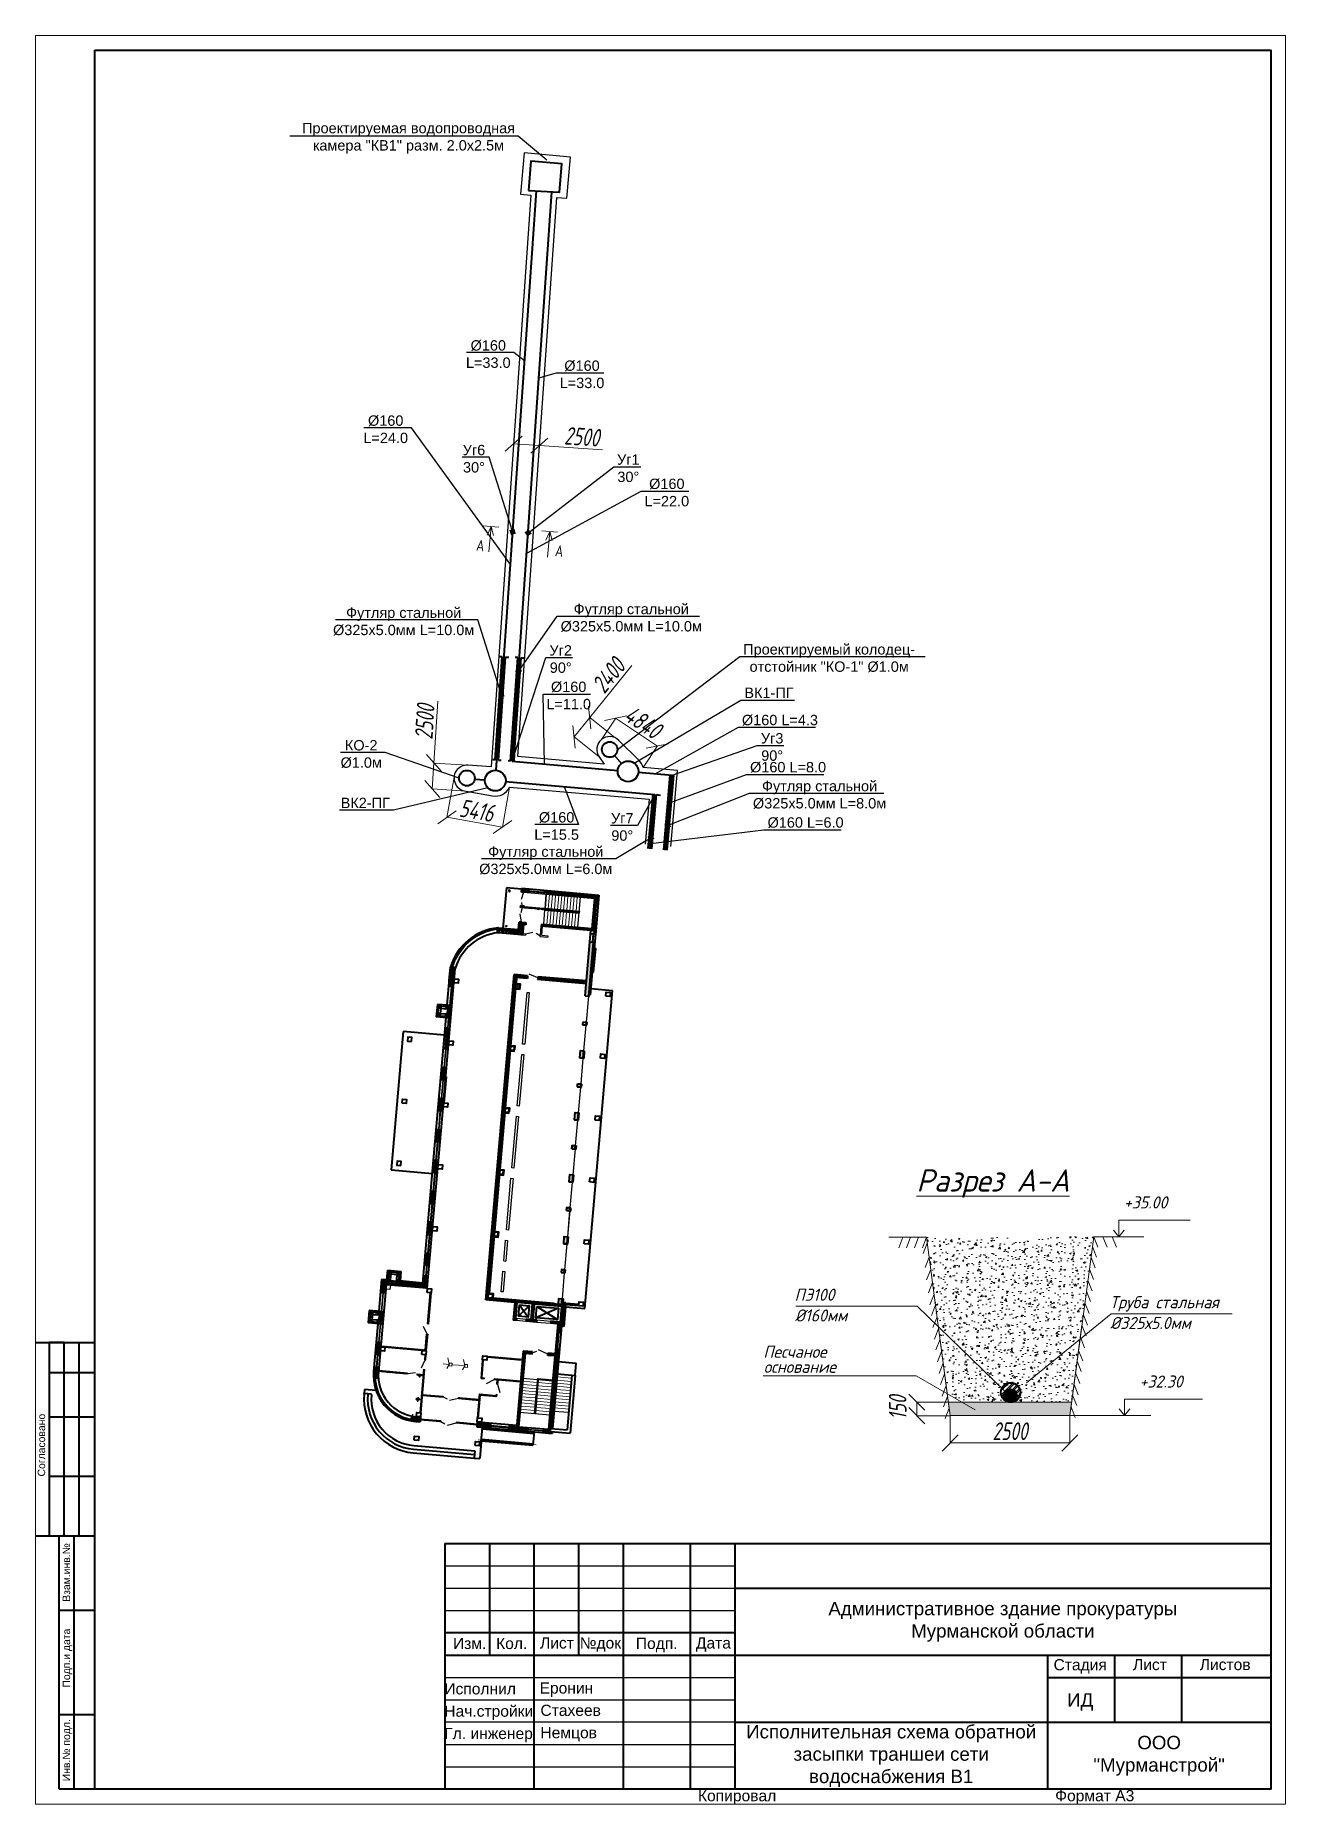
# Model space of a CAD drawing. Header units: millimetres. Extents: x 2433 to 329234, y 5766 to 133064.
# Drawn here: x 212175 to 240175, y 53031 to 92642 of the extents above; entities that cross this region are included whole.
import ezdxf
from ezdxf import colors
from ezdxf.entities.mleader import LeaderData, LeaderLine
from ezdxf.math import Vec2, Vec3

# ---------------------------------------------------------------- set-up
doc = ezdxf.new("R2010")
doc.units = ezdxf.units.MM
doc.linetypes.add('CENTER', pattern=[20, 15, -1.7, 1.6, -1.7])
doc.linetypes.add('DASHED', pattern=[19.05, 12.7, -6.35])
doc.layers.add('.', color=7, linetype='Continuous', lineweight=0, true_color=0xffffff)
for name, color, linetype, lineweight in [('00-рамка', 7, 'Continuous', 40), ('01 - здание', 1, 'Continuous', 40), ('01-здание', 5, 'Continuous', 15), ('01-Контур', 1, 'Continuous', 25), ('19-вода', 5, 'Continuous', 40), ('19-канальяК2', 54, 'Continuous', 40), ('Канализация К1', 14, 'Continuous', 40), ('Откос', 7, 'MYOTKOS', 9), ('РАЗМЕРЫ', 23, 'Continuous', 13), ('Размеры КР', 23, 'Continuous', 13)]:
    doc.layers.add(name, color=color, linetype=linetype, lineweight=lineweight)
doc.styles.add('2_0-Ариел', font='arial.ttf', dxfattribs={"height": 2})
doc.styles.add('2_5-Ариел', font='arial.ttf', dxfattribs={"height": 2.5})
doc.styles.add('3_0-Ариел', font='arial.ttf', dxfattribs={"height": 3})
doc.styles.add('GOST 2.304', font='CS_Gost2304.shx')
doc.styles.add('Line_GUGK', font='GOST Common.ttf')
doc.styles.get("Standard").update_dxf_attribs({"font": 'arial.ttf'})
doc.styles.add('Ариель-2_5', font='arial.ttf')
doc.styles.add('Виден при печати GOST Common', font='', dxfattribs={"width": 0.75})
doc.styles.add('ГОСТ', font='GOST Common Italic.ttf', dxfattribs={"height": 300})
doc.styles.add('ГП-ариель', font='arial.ttf')
doc.styles.get('Виден при печати GOST Common').set_extended_font_data('GOST Common', italic=True, bold=True)
doc.linetypes.add('MYOTKOS', pattern='A,0.25,["|",Line_GUGK,S=0.5,R=0,X=0,Y=0.1],0.5,["|",Line_GUGK,S=0.9,R=0,X=0,Y=0.3],0.25', length=1)
doc.linetypes.add('Вода-1', pattern='A,15,-1,["В1",Standard,S=2,R=0,X=0,Y=-1],-3.3', length=19.3)
doc.linetypes.add('Земля1', pattern='A,24,[3,ltsnew.shx,S=6,R=0,X=-6,Y=-6],3,[3,ltsnew.shx,S=6,R=0,X=-6,Y=-6],3,[3,ltsnew.shx,S=6,R=0,X=-6,Y=-6],0', length=30)
doc.linetypes.add('Земля2', pattern='A,24,[4,ltsnew.shx,S=6,R=0,X=-6,Y=0],3,[4,ltsnew.shx,S=6,R=0,X=-6,Y=0],3,[4,ltsnew.shx,S=6,R=0,X=-6,Y=0],0', length=30)
doc.dimstyles.new('Виден при печати', dxfattribs={"dimtxt": 396, "dimasz": 360, "dimexe": 2, "dimexo": 0, "dimgap": 65, "dimtad": 1, "dimdec": 0, "dimtxsty": 'Виден при печати GOST Common', "dimblk1": 'OBLIQUE', "dimblk2": 'OBLIQUE', "dimsah": 1, "dimcen": -2, "dimdle": 2, "dimclrd": 250, "dimclre": 250, "dimclrt": 250, "dimaunit": 1, "dimadec": 4, "dimazin": 2, "dimtp": 1, "dimtfac": 0.5, "dimtdec": 0, "dimtofl": 0, "dimtmove": 1, "dimatfit": 3, "dimfxl": 1, "dimtfillclr": 250, "dimtolj": 1, "dimlwd": 5, "dimlwe": 5, "dimarcsym": 1})
pattern_1 = [(45, (1452.38544, -901.835), (-0.067351921, 0.067351921), []), (135, (1452.38544, -901.835), (-0.067351921, -0.067351921), [])]
pattern_2 = [(45, (1411.03127, -1534.55234), (-0.134703842, 0.134703842), []), (45, (1411.16598, -1534.55234), (-0.134703842, 0.134703842), [0.238125, -0.047625, 0, -0.047625])]
pattern_3 = [(45, (1411.03127, -1534.55234), (-0.067351921, 0.067351921), []), (135, (1411.03127, -1534.55234), (-0.067351921, -0.067351921), [])]
pattern_4 = [(45, (1452.38544, -901.835), (-0.089802561, 0.089802561), []), (135, (1452.38544, -901.835), (-0.089802561, -0.089802561), [])]
pattern_5 = [(45, (1455.15888, -902.561955), (-0.0449012806, 0.0449012806), [])]
pattern_6 = [(50, (-482045.88, -472259.68), (364.36934, -31.87817), [38.1, -419.1]), (355, (-482045.9, -472259.68), (-70.48684, 382.11369), [30.48, -335.28117]), (100.451445, (-482015.52, -472262.34), (293.8825, 350.2355), [32.38002, -356.18049]), (46.1842, (-482045.9, -472158.1), (542.15808, -84.08466), [57.15, -628.65]), (96.63556, (-482000.7, -472165.1), (474.80827, 494.85225), [48.57005, -534.2712]), (351.18415, (-482045.9, -472158.1), (474.80827, 494.85225), [45.71993, -502.91946]), (21, (-481995.08, -472183.48), (303.22878, -204.5304), [38.1, -419.1]), (326, (-481995.1, -472183.48), (123.60406, 368.37593), [30.48, -335.28]), (71.451445, (-481969.8, -472200.52), (426.83284, 163.84554), [32.38002, -356.17988]), (37.5, (-482045.88, -472259.68), (6.177207, 169.110078), [0, -331.216, 0, -340.36, 0, -336.55]), (7.5, (-482045.88, -472259.68), (133.639325, 200.36115), [0, -194.056, 0, -323.596, 0, -128.27]), (327.5, (-482159.17, -472259.68), (271.18119, -11.457488), [0, -127, 0, -396.24, 0, -525.78]), (317.5, (-482209.97, -472259.68), (296.25836, 50.85298), [0, -165.1, 0, -263.144, 0, -373.38])]

msp = doc.modelspace()

# ---------------------------------------------------------------- texts
at = {"layer": '00-рамка', "style": 'Ариель-2_5'}
for s, height, p in [('Согласовано', 166.667, (212393.8, 60377.5)), ('Взам.инв.№', 166.67, (212953.2, 57571.9)), ('Подп.и дата', 166.667, (212953.2, 55650.6)), ('Инв.№ подл.', 166.667, (212953.2, 53553.4))]:
    msp.add_text(s, height=height, rotation=90, dxfattribs=at).set_placement(p)
at = {"layer": '00-рамка', "style": '2_5-Ариел'}
for s, height, p in [('Изм.', 250, (221527.8, 56514.9)), ('Кол.', 250, (222493.4, 56514.7)), ('Лист', 250, (223477.1, 56526.1)), ('№док', 250, (224366.5, 56526.1)), ('Подп.', 250, (225622.7, 56515.7)), ('Дата', 250, (226968.5, 56526.1)), ('Стадия', 250, (234978, 56037.9)), ('Лист', 250, (236757.2, 56042.2)), ('Листов', 250, (238252.2, 56042.2)), ('Исполнил', 250, (221333.7, 55499.3)), ('Еронин', 250, (223466.9, 55517.7)), ('ИД', 300, (235281.3, 55224.7)), ('Нач.стройки', 250, (221333.2, 54999.3)), ('Стахеев', 250, (223486.2, 55017.7)), ('Гл. инженер', 250, (221333.2, 54499.3)), ('Немцов', 250, (223486.2, 54517.7)), ('Копировал', 250, (227014, 53106.6)), ('Формат А3', 250, (235014, 53106.6))]:
    msp.add_text(s, height=height, dxfattribs=at).set_placement(p)
at = {"layer": '00-рамка', "char_height": 300, "attachment_point": 5}
for s, insert, width, style in [('Административное здание прокуратуры\\PМурманской области', (233841.9, 57125.6), 12000, '3_0-Ариел'), ('Исполнительная схема обратной засыпки траншеи сети водоснабжения В1', (231341.9, 54120.3), 7000, 'ГП-ариель'), ('ООО\\P"Мурманстрой"', (237341.9, 54125.6), 5000, 'ГП-ариель')]:
    msp.add_mtext(s, dxfattribs=dict(at, insert=insert, width=width, style=style))
at = {"layer": 'Канализация К1', "color": 18, "linetype": 'Continuous', "lineweight": 15, "true_color": 0x000000, "char_height": 250, "attachment_point": 1, "rotation": 352.48117, "style": 'GOST 2.304'}
for insert in [(222070.5, 81356.6), (223837.1, 81234.9)]:
    msp.add_mtext_dynamic_manual_height_columns('A', width=372.408, gutter_width=12.5, heights=[0], dxfattribs=dict(at, insert=insert))
at = {"layer": 'РАЗМЕРЫ', "lineweight": 13, "style": 'ГОСТ'}
for s, p in [('+35.00', (236554.3, 66379.2)), ('ПЭ100', (229177.4, 64312.6)), ('Труба стальная', (236237.8, 64144.6)), ('%%C160мм', (229187.1, 63847.8)), ('%%C325х5.0мм', (236247.5, 63679.8)), ('Песчаное', (228478.6, 63035.8)), ('основание', (228488.2, 62698.3)), ('+32.30', (236903.9, 62368.2))]:
    msp.add_text(s, height=270, dxfattribs=at).set_placement(p)
at = {"layer": 'Размеры КР', "color": 250, "lineweight": 20, "style": 'ГОСТ'}
msp.add_text('%%UРазрез А-А', height=500, dxfattribs=at).set_placement((231905.9, 66755.4))

# ---------------------------------------------------------------- blocks, each defined once
blk = doc.blocks.new('Прокуратура_v1')
at = {"layer": '01 - здание', "lineweight": -2, "ltscale": 100}
h = blk.add_hatch(dxfattribs=at)
h.set_pattern_fill('ANSI37', color=256, scale=0.03)
h.set_pattern_definition(pattern_1)
edge = h.paths.add_edge_path()
edge.add_line((-7.31, -0.19), (-6.81, -0.19))
edge.add_line((-6.81, -0.19), (-6.81, -0.02))
edge.add_line((-6.81, -0.02), (-7.45, -0.02))
edge.add_arc((-7.49, -0.02), 0.0375, 279.5173, 352.8701, ccw=False)
edge.add_line((-7.48, -0.05), (-7.48, -0.39))
edge.add_line((-7.48, -0.39), (-7.31, -0.39))
edge.add_line((-7.31, -0.39), (-7.31, -0.19))
h.paths.add_polyline_path([(-7.31, -1.69), (-7.48, -1.69), (-7.48, -1.89), (-7.31, -1.89)])
edge = h.paths.add_edge_path()
edge.add_arc((-0.02, -0.02), 0.0375, 178.8259, 272.3048, ccw=False)
edge.add_line((-0.06, -0.02), (-5.31, -0.02))
edge.add_line((-5.31, -0.02), (-5.31, -0.19))
edge.add_line((-5.31, -0.19), (-0.19, -0.19))
edge.add_line((-0.19, -0.19), (-0.19, -0.39))
edge.add_line((-0.19, -0.39), (-0.02, -0.39))
edge.add_line((-0.02, -0.39), (-0.02, -0.06))
h.paths.add_polyline_path([(-0.02, -0.39), (-0.19, -0.39), (-0.19, -1.09), (-0.02, -1.09)])
h.paths.add_polyline_path([(-0.02, -2.59), (-0.19, -2.59), (-0.19, -3.49), (-0.02, -3.49)])
h.paths.add_polyline_path([(-0.02, -3.49), (-0.19, -3.49), (-0.19, -3.79), (-0.02, -3.79)])
h = blk.add_hatch(dxfattribs=at)
h.set_pattern_fill('ANSI35', color=256, scale=0.03)
h.set_pattern_definition(pattern_2)
h.paths.add_polyline_path([(-7.11, -0.19), (-7.31, -0.19), (-7.31, -0.39), (-7.11, -0.39)])
h.paths.add_polyline_path([(-5.24, -0.39), (-0.71, -0.39), (-0.71, -0.19), (-5.13, -0.19)])
h.paths.add_polyline_path([(-0.71, -0.39), (-0.39, -0.39), (-0.19, -0.39), (-0.19, -0.19), (-0.71, -0.19)])
h.paths.add_polyline_path([(-0.19, -0.39), (-0.39, -0.39), (-0.39, -1.09), (-0.19, -1.09)])
h.paths.add_polyline_path([(-0.39, -2.59), (-0.39, -3.29), (-0.71, -3.29), (-0.71, -3.49), (-0.49, -3.49), (-0.19, -3.49), (-0.19, -2.59)])
h.paths.add_polyline_path([(-0.71, -3.49), (-0.71, -3.29), (-5.31, -3.29), (-5.31, -3.49)])
h.paths.add_polyline_path([(-7.11, -1.89), (-7.11, -1.69), (-7.31, -1.69), (-7.31, -1.89)])
h = blk.add_hatch(dxfattribs=at)
h.set_pattern_fill('ANSI35', color=256, scale=0.03)
h.set_pattern_definition([(45, (1452.38544, -901.835), (-0.134703842, 0.134703842), []), (45, (1452.52014, -901.835), (-0.134703842, 0.134703842), [0.238125, -0.047625, 0, -0.047625])])
h.paths.add_polyline_path([(-7.11, -0.19), (-7.11, -0.39), (-6.81, -0.39), (-6.81, -0.19)])
h = blk.add_hatch(dxfattribs=at)
h.set_pattern_fill('ANSI37', color=256, scale=0.03)
h.set_pattern_definition(pattern_1)
h.paths.add_polyline_path([(-7.31, -3.49), (-7.48, -3.49), (-7.48, -4.02), (-8.98, -4.02), (-9.41, -4.02), (-9.41, -4.19), (-7.31, -4.19)])
h.paths.add_polyline_path([(-7.31, -3.29), (-7.48, -3.29), (-7.48, -3.49), (-7.31, -3.49)])
h = blk.add_hatch(dxfattribs=at)
h.set_pattern_fill('ANSI35', color=256, scale=0.03)
h.set_pattern_definition(pattern_2)
h.paths.add_polyline_path([(-7.11, -3.29), (-7.31, -3.29), (-7.31, -3.49), (-7.11, -3.49)])
h.paths.add_polyline_path([(-7.11, -3.49), (-6.81, -3.49), (-6.81, -3.29), (-7.11, -3.29)])
h = blk.add_hatch(dxfattribs=at)
h.set_pattern_fill('ANSI36', color=256, scale=0.02)
h.set_pattern_definition([(45, (908.73407, -1437.101285), (0.0336759605, 0.1234785217), [0.15875, -0.03175, 0, -0.03175])])
h.paths.add_polyline_path([(-6.99, -1.81), (-7.09, -1.82), (-7.09, -1.9), (-6.99, -1.89)])
h.paths.add_polyline_path([(-3.33, -1.79), (-6.99, -1.79), (-6.99, -1.89), (-3.3, -1.89)])
h = blk.add_hatch(dxfattribs=at)
h.set_pattern_fill('ANSI37', color=256, scale=0.03)
h.set_pattern_definition(pattern_1)
h.paths.add_polyline_path([(-9.41, -4.19), (-9.41, -4.02), (-9.46, -4.02, 0.002499), (-9.51, -4.03), (-9.51, -4.51, -0.005218), (-9.41, -4.49)])
h = blk.add_hatch(dxfattribs=at)
h.set_pattern_fill('ANSI35', color=256, scale=0.04)
h.set_pattern_definition([(45, (1452.38544, -901.835), (-0.179605122, 0.179605122), []), (45, (1452.56504, -901.835), (-0.179605122, 0.179605122), [0.3175, -0.0635, 0, -0.0635])])
h.paths.add_polyline_path([(-7.31, -4.19), (-9.41, -4.19), (-9.41, -4.49), (-7.31, -4.49)])
h = blk.add_hatch(dxfattribs=at)
h.set_pattern_fill('ANSI35', color=256, scale=0.03)
h.set_pattern_definition(pattern_2)
h.paths.add_polyline_path([(-7.11, -3.49), (-7.31, -3.49), (-7.31, -4.49), (-7.11, -4.49)])
h.paths.add_polyline_path([(-7.01, -3.49), (-7.11, -3.49), (-7.11, -4.49), (-7.01, -4.49)])
h = blk.add_hatch(dxfattribs=at)
h.set_pattern_fill('ANSI35', color=256, scale=0.03)
h.set_pattern_definition(pattern_2)
h.paths.add_polyline_path([(-0.19, -3.49), (-0.49, -3.49), (-0.49, -3.79), (-0.19, -3.79)])
h.paths.add_polyline_path([(-0.19, -4.59), (-0.49, -4.59), (-0.49, -9.49), (-0.19, -9.49)])
h.paths.add_polyline_path([(-0.19, -9.49), (-0.49, -9.49), (-0.49, -9.84), (-0.19, -9.84)])
h.paths.add_polyline_path([(-0.19, -12.34), (-0.49, -12.34), (-0.49, -12.64), (-0.19, -12.64)])
h.paths.add_polyline_path([(-0.19, -15.14), (-0.49, -15.14), (-0.49, -15.49), (-0.19, -15.49)])
h.paths.add_polyline_path([(-0.19, -15.49), (-0.49, -15.49), (-0.49, -15.84), (-0.19, -15.84)])
h.paths.add_polyline_path([(-0.19, -18.34), (-0.49, -18.34), (-0.49, -18.64), (-0.19, -18.64)])
h.paths.add_polyline_path([(-0.19, -21.14), (-0.49, -21.14), (-0.49, -21.49), (-0.19, -21.49)])
h.paths.add_polyline_path([(-0.19, -21.49), (-0.49, -21.49), (-0.49, -21.84), (-0.19, -21.84)])
h.paths.add_polyline_path([(-0.19, -24.34), (-0.49, -24.34), (-0.49, -24.64), (-0.19, -24.64)])
h.paths.add_polyline_path([(-0.19, -27.14), (-0.49, -27.14), (-0.49, -27.49), (-0.19, -27.49)])
h.paths.add_polyline_path([(-0.19, -27.49), (-0.49, -27.49), (-0.49, -27.84), (-0.19, -27.84)])
h.paths.add_polyline_path([(-0.19, -30.34), (-0.49, -30.34), (-0.49, -30.64), (-0.19, -30.64)])
h.paths.add_polyline_path([(-0.19, -33.14), (-0.49, -33.14), (-0.49, -33.49), (-0.19, -33.49)])
h.paths.add_polyline_path([(-0.19, -33.49), (-0.49, -33.49), (-0.49, -33.84), (-0.19, -33.84)])
h.paths.add_polyline_path([(-0.19, -36.34), (-0.49, -36.34), (-0.49, -36.64), (-0.19, -36.64)])
h.paths.add_polyline_path([(-0.19, -39.14), (-0.49, -39.14), (-0.49, -39.49), (-0.19, -39.49)])
h.paths.add_polyline_path([(-0.19, -39.49), (-0.49, -39.49), (-0.49, -39.69), (-0.19, -39.69)])
h = blk.add_hatch(dxfattribs=at)
h.set_pattern_fill('ANSI37', color=256, scale=0.03)
h.set_pattern_definition(pattern_1)
h.paths.add_polyline_path([(-0.02, -5.19), (-0.02, -4.59), (-0.19, -4.59), (-0.19, -9.49), (-0.02, -9.49), (-0.02, -9.13, -0.411161), (-0.06, -9.09, -0.411161), (-0.02, -9.05), (-0.02, -7.49)])
h.paths.add_polyline_path([(-0.02, -9.49), (-0.19, -9.49), (-0.19, -9.84), (-0.09, -9.84), (-0.09, -9.69), (-0.02, -9.69)])
h = blk.add_hatch(dxfattribs=at)
h.set_pattern_fill('ANSI37', color=256, scale=0.04)
h.set_pattern_definition(pattern_4)
h.paths.add_polyline_path([(-13.53, -9.49), (-13.7, -9.49), (-13.7, -9.49), (-13.7, -10.09), (-13.53, -10.09)])
h.paths.add_polyline_path([(-13.53, -8.19), (-13.7, -8.19), (-13.7, -9.49), (-13.53, -9.49)])
h = blk.add_hatch(dxfattribs=at)
h.set_pattern_fill('ANSI35', color=256, scale=0.03)
h.set_pattern_definition(pattern_2)
h.paths.add_polyline_path([(-13.23, -17.89), (-13.53, -17.89), (-13.53, -19.09), (-13.23, -19.09)])
h.paths.add_polyline_path([(-13.53, -16.09), (-13.23, -16.09), (-13.23, -15.49), (-13.53, -15.49)])
h.paths.add_polyline_path([(-13.23, -15.49), (-13.23, -14.09), (-13.53, -14.09), (-13.53, -15.49)])
h.paths.add_polyline_path([(-13.23, -11.89), (-13.53, -11.89), (-13.53, -13.09), (-13.23, -13.09)])
h.paths.add_polyline_path([(-13.53, -10.09), (-13.23, -10.09), (-13.23, -9.49), (-13.53, -9.49)])
edge = h.paths.add_edge_path()
edge.add_line((-13.53, -9.49), (-13.23, -9.49))
edge.add_line((-13.23, -9.49), (-13.23, -9.29))
edge.add_arc((-27.86, -8.79), 14.63, 358.042, 361.958)
edge.add_line((-13.23, -8.29), (-13.53, -8.29))
edge.add_arc((47.79, -8.89), 61.32, 179.4394, 180.5606)
h = blk.add_hatch(dxfattribs=at)
h.set_pattern_fill('ANSI37', color=256, scale=0.04)
h.set_pattern_definition(pattern_4)
h.paths.add_polyline_path([(-13.23, -8.19), (-13.53, -8.19), (-13.53, -8.29), (-13.23, -8.29)])
h = blk.add_hatch(dxfattribs=at)
h.set_pattern_fill('ANSI35', color=256, scale=0.03)
h.set_pattern_definition(pattern_2)
h.paths.add_polyline_path([(-7.31, -15.49), (-7.51, -15.49), (-7.51, -21.49), (-7.31, -21.49), (-7.31, -21.29)])
h.paths.add_polyline_path([(-7.31, -9.49), (-7.51, -9.49), (-7.51, -15.49), (-7.31, -15.49), (-7.31, -15.29)])
h.paths.add_polyline_path([(-7.11, -8.39), (-7.51, -8.39), (-7.51, -9.49), (-7.31, -9.49), (-7.31, -9.29), (-7.31, -8.59), (-7.11, -8.59)])
h.paths.add_polyline_path([(-6.21, -8.39), (-6.56, -8.39), (-6.5, -8.59), (-6.21, -8.59)])
h.paths.add_polyline_path([(-6.56, -8.39), (-7.11, -8.39), (-7.11, -8.59), (-6.5, -8.59)])
h.paths.add_polyline_path([(-4.23, -8.39), (-5.21, -8.39), (-5.21, -8.59), (-4.21, -8.59)])
h.paths.add_polyline_path([(-0.71, -8.39), (-4.23, -8.39), (-4.21, -8.59), (-0.71, -8.59)])
h.paths.add_polyline_path([(-0.49, -8.39), (-0.71, -8.39), (-0.71, -8.59), (-0.49, -8.59)])
h = blk.add_hatch(dxfattribs=at)
h.set_pattern_fill('ANSI32', color=256, scale=0.02)
h.set_pattern_definition([(45, (1459.09888, -872.56195), (-0.134703842, 0.134703842), []), (45, (1459.18868, -872.56195), (-0.134703842, 0.134703842), [])])
h.paths.add_polyline_path([(-14.29, -12.24), (-14.29, -11.99), (-14.54, -11.99), (-14.54, -12.24)])
h.paths.add_polyline_path([(-13.79, -11.99), (-13.79, -12.24), (-13.53, -12.24), (-13.53, -11.99)])
h.paths.add_polyline_path([(-13.79, -12.74), (-13.79, -12.99), (-13.53, -12.99), (-13.53, -12.74)])
h = blk.add_hatch(dxfattribs=at)
h.set_pattern_fill('ANSI31', color=256, scale=0.02)
h.set_pattern_definition([(45, (1459.31888, -872.561955), (-0.0449012806, 0.0449012806), [])])
h.paths.add_polyline_path([(-14.54, -12.74), (-14.49, -12.74), (-14.49, -12.24), (-14.54, -12.24)])
h = blk.add_hatch(dxfattribs=at)
h.set_pattern_fill('ANSI32', color=256, scale=0.02)
h.set_pattern_definition([(45, (1459.31888, -872.56195), (-0.134703842, 0.134703842), []), (45, (1459.40868, -872.56195), (-0.134703842, 0.134703842), [])])
h.paths.add_polyline_path([(-14.4, -12.74), (-14.54, -12.74), (-14.54, -12.99), (-14.4, -12.99)])
h.paths.add_polyline_path([(-14.29, -12.74), (-14.4, -12.74), (-14.4, -12.99), (-14.29, -12.99)])
h = blk.add_hatch(dxfattribs=at)
h.set_pattern_fill('ANSI31', color=256, scale=0.02)
h.set_pattern_definition([(45, (1459.09888, -872.561955), (-0.0449012806, 0.0449012806), [])])
h.paths.add_polyline_path([(-13.79, -11.99), (-14.09, -11.99), (-14.09, -12.04), (-13.79, -12.04)])
h.paths.add_polyline_path([(-14.09, -11.99), (-14.29, -11.99), (-14.29, -12.04), (-14.09, -12.04)])
h.paths.add_polyline_path([(-13.79, -12.94), (-14.29, -12.94), (-14.29, -12.99), (-13.79, -12.99)])
h = blk.add_hatch(dxfattribs=at)
h.set_pattern_fill('ANSI37', color=256, scale=0.04)
h.set_pattern_definition([(45, (1411.03127, -1528.55234), (-0.089802561, 0.089802561), []), (135, (1411.03127, -1528.55234), (-0.089802561, -0.089802561), [])])
h.paths.add_polyline_path([(-13.53, -12.24), (-13.63, -12.24), (-13.63, -12.74), (-13.53, -12.74)])
h = blk.add_hatch(dxfattribs=at)
h.set_pattern_fill('ANSI37', color=256, scale=0.03)
h.set_pattern_definition(pattern_1)
h.paths.add_polyline_path([(-0.09, -12.34), (-0.19, -12.34), (-0.19, -12.64), (-0.09, -12.64)])
h.paths.add_polyline_path([(-0.09, -15.14), (-0.19, -15.14), (-0.19, -15.49), (-0.09, -15.49)])
h.paths.add_polyline_path([(-0.09, -15.49), (-0.19, -15.49), (-0.19, -15.84), (-0.09, -15.84)])
h.paths.add_polyline_path([(-0.09, -18.34), (-0.19, -18.34), (-0.19, -18.64), (-0.09, -18.64)])
h.paths.add_polyline_path([(-0.09, -21.14), (-0.19, -21.14), (-0.19, -21.49), (-0.09, -21.49)])
h.paths.add_polyline_path([(-0.09, -21.49), (-0.19, -21.49), (-0.19, -21.84), (-0.09, -21.84)])
h.paths.add_polyline_path([(-0.09, -24.34), (-0.19, -24.34), (-0.19, -24.64), (-0.09, -24.64)])
h.paths.add_polyline_path([(-0.09, -27.14), (-0.19, -27.14), (-0.19, -27.49), (-0.09, -27.49)])
h.paths.add_polyline_path([(-0.09, -27.49), (-0.19, -27.49), (-0.19, -27.84), (-0.09, -27.84)])
h.paths.add_polyline_path([(-0.09, -30.34), (-0.19, -30.34), (-0.19, -30.64), (-0.09, -30.64)])
h.paths.add_polyline_path([(-0.09, -33.14), (-0.19, -33.14), (-0.19, -33.49), (-0.09, -33.49)])
h.paths.add_polyline_path([(-0.09, -33.49), (-0.19, -33.49), (-0.19, -33.84), (-0.09, -33.84)])
h.paths.add_polyline_path([(-0.09, -36.34), (-0.19, -36.34), (-0.19, -36.64), (-0.09, -36.64)])
h.paths.add_polyline_path([(-0.09, -39.14), (-0.19, -39.14), (-0.19, -39.49), (-0.09, -39.49)])
h = blk.add_hatch(dxfattribs=at)
h.set_pattern_fill('ANSI37', color=256, scale=0.04)
h.set_pattern_definition([(45, (1411.03127, -1534.55234), (-0.089802561, 0.089802561), []), (135, (1411.03127, -1534.55234), (-0.089802561, -0.089802561), [])])
h.paths.add_polyline_path([(-13.53, -17.89), (-13.7, -17.89), (-13.7, -19.09), (-13.53, -19.09)])
h = blk.add_hatch(dxfattribs=at)
h.set_pattern_fill('ANSI37', color=256, scale=0.03)
h.set_pattern_definition(pattern_1)
h.paths.add_polyline_path([(-13.53, -35.89), (-13.7, -35.89), (-13.7, -37.09), (-13.53, -37.09)])
h.paths.add_polyline_path([(-13.53, -33.49), (-13.7, -33.49), (-13.7, -34.09), (-13.53, -34.09)])
h.paths.add_polyline_path([(-13.53, -32.89), (-13.7, -32.89), (-13.7, -33.49), (-13.53, -33.49)])
h.paths.add_polyline_path([(-13.53, -29.89), (-13.7, -29.89), (-13.7, -31.09), (-13.53, -31.09)])
h.paths.add_polyline_path([(-13.53, -27.49), (-13.7, -27.49), (-13.7, -28.09), (-13.53, -28.09)])
h.paths.add_polyline_path([(-13.53, -26.89), (-13.7, -26.89), (-13.7, -27.49), (-13.53, -27.49)])
h.paths.add_polyline_path([(-13.53, -23.89), (-13.7, -23.89), (-13.7, -25.05, -0.438008), (-13.66, -25.09), (-13.53, -25.09)])
h.paths.add_polyline_path([(-13.53, -21.49), (-13.7, -21.49), (-13.7, -22.09), (-13.53, -22.09)])
h.paths.add_polyline_path([(-13.53, -20.89), (-13.7, -20.89), (-13.7, -21.49), (-13.53, -21.49)])
h = blk.add_hatch(dxfattribs=at)
h.set_pattern_fill('ANSI35', color=256, scale=0.03)
h.set_pattern_definition(pattern_2)
h.paths.add_polyline_path([(-13.23, -29.89), (-13.53, -29.89), (-13.53, -31.09), (-13.23, -31.09)])
h.paths.add_polyline_path([(-13.23, -27.49), (-13.53, -27.49), (-13.53, -28.09), (-13.23, -28.09)])
h.paths.add_polyline_path([(-13.53, -27.49), (-13.23, -27.49), (-13.23, -26.89), (-13.53, -26.89)])
h.paths.add_polyline_path([(-13.23, -23.89), (-13.53, -23.89), (-13.53, -25.09), (-13.23, -25.09)])
h.paths.add_polyline_path([(-13.23, -21.49), (-13.53, -21.49), (-13.53, -22.09), (-13.23, -22.09)])
h.paths.add_polyline_path([(-13.23, -21.09), (-13.23, -20.89), (-13.53, -20.89), (-13.53, -21.49), (-13.23, -21.49)])
h = blk.add_hatch(dxfattribs=at)
h.set_pattern_fill('ANSI35', color=256, scale=0.03)
h.set_pattern_definition(pattern_2)
h.paths.add_polyline_path([(-7.31, -21.49), (-7.51, -21.49), (-7.51, -27.49), (-7.31, -27.49), (-7.31, -27.29)])
h = blk.add_hatch(dxfattribs=at)
h.set_pattern_fill('ANSI35', color=256, scale=0.03)
h.set_pattern_definition(pattern_2)
h.paths.add_polyline_path([(-7.31, -27.49), (-7.51, -27.49), (-7.51, -33.49), (-7.31, -33.49), (-7.31, -33.29)])
h = blk.add_hatch(dxfattribs=at)
h.set_pattern_fill('ANSI35', color=256, scale=0.03)
h.set_pattern_definition(pattern_2)
h.paths.add_polyline_path([(-17.53, -46.09), (-17.23, -46.09), (-17.23, -44.89), (-17.53, -44.89)])
h.paths.add_polyline_path([(-17.23, -41.89), (-17.53, -41.89), (-17.53, -43.09), (-17.23, -43.09)])
h.paths.add_polyline_path([(-17.23, -39.27), (-17.01, -39.27), (-17.01, -38.97), (-17.53, -38.97), (-17.53, -40.09), (-17.23, -40.09)])
h.paths.add_polyline_path([(-17.01, -38.97), (-17.01, -39.27), (-13.23, -39.27), (-13.23, -38.09), (-13.53, -38.09), (-13.53, -38.97)])
h.paths.add_polyline_path([(-13.53, -37.09), (-13.23, -37.09), (-13.23, -35.89), (-13.53, -35.89)])
h.paths.add_polyline_path([(-13.23, -33.49), (-13.53, -33.49), (-13.53, -34.09), (-13.23, -34.09)])
h.paths.add_polyline_path([(-13.23, -32.89), (-13.53, -32.89), (-13.53, -33.49), (-13.23, -33.49)])
h = blk.add_hatch(dxfattribs=at)
h.set_pattern_fill('ANSI35', color=256, scale=0.03)
h.set_pattern_definition(pattern_2)
h.paths.add_polyline_path([(-7.11, -39.69), (-7.31, -39.69), (-7.31, -39.49), (-7.51, -39.49), (-7.51, -39.89), (-7.11, -39.89)])
h.paths.add_polyline_path([(-7.31, -33.69), (-7.31, -33.49), (-7.51, -33.49), (-7.51, -36.16), (-7.51, -39.49), (-7.31, -39.49), (-7.31, -39.29)])
h.paths.add_polyline_path([(-3.72, -39.69), (-4.71, -39.69), (-7.11, -39.69), (-7.11, -39.89), (-4.71, -39.89), (-4.71, -41.6), (-4.4, -41.6), (-4.4, -41.4), (-4.51, -41.4), (-4.51, -39.89), (-3.65, -39.89)])
h.paths.add_polyline_path([(-2.81, -39.89), (-2.52, -39.89), (-2.59, -39.69), (-3.72, -39.69), (-3.65, -39.89), (-3.01, -39.89), (-3.01, -41.4), (-3.47, -41.4), (-3.47, -41.6), (-2.44, -41.6), (-2.44, -41.4), (-2.81, -41.4)])
h.paths.add_polyline_path([(0.04, -39.69), (-0.19, -39.69), (-0.71, -39.69), (-0.71, -39.89), (-0.16, -39.89), (-0.16, -41.4), (-0.71, -41.4), (-0.71, -41.6), (-0.39, -41.6), (-0.39, -42.4), (-0.19, -42.4), (-0.19, -41.6), (0.04, -41.6)])
h.paths.add_polyline_path([(-0.71, -41.4), (-1.08, -41.4), (-1.08, -41.6), (-0.71, -41.6)])
h.paths.add_polyline_path([(-3.32, -40.95), (-2.84, -40.95), (-2.84, -40.65), (-3.32, -40.65)], flags=25)
h = blk.add_hatch(dxfattribs=at)
h.set_pattern_fill('ANSI37', color=256, scale=0.03)
h.set_pattern_definition(pattern_1)
edge = h.paths.add_edge_path()
edge.add_line((-17.53, -38.97), (-17.08, -38.97))
edge.add_line((-17.08, -38.97), (-17.08, -38.8))
edge.add_line((-17.08, -38.8), (-17.67, -38.8))
edge.add_arc((-17.7, -38.8), 0.0375, -82.4102, 1.7664, ccw=False)
edge.add_line((-17.7, -38.84), (-17.7, -40.09))
edge.add_line((-17.7, -40.09), (-17.53, -40.09))
edge.add_line((-17.53, -40.09), (-17.53, -38.97))
h = blk.add_hatch(dxfattribs=at)
h.set_pattern_fill('ANSI31', color=256, scale=0.02)
h.set_pattern_definition(pattern_5)
h.paths.add_polyline_path([(-16.83, -38.22), (-16.83, -37.97), (-17.08, -37.97), (-17.08, -38.22)])
h = blk.add_hatch(dxfattribs=at)
h.set_pattern_fill('ANSI31', color=256, scale=0.02)
h.set_pattern_definition(pattern_5)
h.paths.add_polyline_path([(-17.03, -38.22), (-17.08, -38.22), (-17.08, -38.72), (-17.03, -38.72)])
h.paths.add_polyline_path([(-16.74, -37.97), (-16.83, -37.97), (-16.83, -38.02), (-16.74, -38.02)])
h.paths.add_polyline_path([(-16.23, -37.97), (-16.74, -37.97), (-16.74, -38.02), (-16.23, -38.02)])
h.paths.add_polyline_path([(-15.98, -38.22), (-16.03, -38.22), (-16.03, -38.72), (-15.98, -38.72)])
h = blk.add_hatch(dxfattribs=at)
h.set_pattern_fill('ANSI31', color=256, scale=0.02)
h.set_pattern_definition(pattern_5)
h.paths.add_polyline_path([(-17.08, -38.97), (-16.83, -38.97), (-16.83, -38.72), (-17.08, -38.72)])
h = blk.add_hatch(dxfattribs=at)
h.set_pattern_fill('ANSI37', color=256, scale=0.03)
h.set_pattern_definition([(45, (-1966.39918, -2204.94517), (-0.067351921, 0.067351921), []), (135, (-1966.39918, -2204.94517), (-0.067351921, -0.067351921), [])])
h.paths.add_polyline_path([(-16.23, -38.97), (-16.23, -38.87), (-16.83, -38.87), (-16.83, -38.97)])
h = blk.add_hatch(dxfattribs=at)
h.set_pattern_fill('ANSI31', color=256, scale=0.02)
h.set_pattern_definition(pattern_5)
h.paths.add_polyline_path([(-15.98, -38.22), (-15.98, -37.97), (-16.23, -37.97), (-16.23, -38.22)])
h = blk.add_hatch(dxfattribs=at)
h.set_pattern_fill('ANSI31', color=256, scale=0.02)
h.set_pattern_definition(pattern_5)
h.paths.add_polyline_path([(-16.23, -38.97), (-15.98, -38.97), (-15.98, -38.72), (-16.23, -38.72)])
h = blk.add_hatch(dxfattribs=at)
h.set_pattern_fill('ANSI37', color=256, scale=0.03)
h.set_pattern_definition(pattern_1)
h.paths.add_polyline_path([(-13.53, -38.09), (-13.7, -38.09), (-13.7, -38.8), (-15.98, -38.8), (-15.98, -38.97), (-13.53, -38.97)])
h = blk.add_hatch(dxfattribs=at)
h.set_pattern_fill('ANSI37', color=256, scale=0.03)
h.set_pattern_definition(pattern_3)
h.paths.add_polyline_path([(-12.81, -39.69), (-12.91, -39.69), (-12.91, -42.69), (-12.81, -42.69)])
h.paths.add_polyline_path([(-12.81, -43.69), (-12.91, -43.69), (-12.91, -45.19), (-13.01, -45.19), (-13.01, -45.29), (-12.81, -45.29)])
h.paths.add_polyline_path([(-13.01, -45.19), (-17.01, -45.19), (-17.01, -45.29), (-16.81, -45.29), (-13.21, -45.29), (-13.01, -45.29)])
h.paths.add_polyline_path([(-14.41, -47.59), (-17.01, -47.59), (-17.01, -47.69), (-14.41, -47.69)])
h.paths.add_polyline_path([(-13.23, -47.6), (-13.51, -47.59), (-13.51, -47.69), (-13.34, -47.69, -0.362074)])
h.paths.add_polyline_path([(-12.81, -47.09), (-12.91, -47.09), (-12.91, -47.69), (-12.81, -47.69)])
h.paths.add_polyline_path([(-3.49, -45.29), (-6.91, -45.29), (-6.91, -45.39), (-3.49, -45.39)])
h.paths.add_polyline_path([(-7.21, -45.69), (-7.31, -45.69), (-7.31, -47.49), (-7.11, -47.49), (-7.11, -47.39), (-7.21, -47.39)])
h.paths.add_polyline_path([(-3.49, -47.39), (-6.01, -47.39), (-6.01, -47.49), (-3.49, -47.49)])
h = blk.add_hatch(dxfattribs=at)
h.set_pattern_fill('ANSI35', color=256, scale=0.03)
h.set_pattern_definition(pattern_2)
h.paths.add_polyline_path([(-2.59, -39.69), (-2.52, -39.89), (-0.71, -39.89), (-0.71, -39.69)])
h = blk.add_hatch(dxfattribs=at)
h.set_pattern_fill('ANSI37', color=256, scale=0.03)
h.set_pattern_definition(pattern_1)
h.paths.add_polyline_path([(0.21, -39.5), (-0.19, -39.5), (-0.19, -39.57), (0.21, -39.57)])
h.paths.add_polyline_path([(0.21, -39.57), (-0.19, -39.57), (-0.19, -39.69), (0.21, -39.69)])
h.paths.add_polyline_path([(0.21, -39.69), (0.04, -39.69), (0.04, -41.6), (-0.19, -41.6), (-0.19, -42.4), (-0.02, -42.4), (-0.02, -41.79), (0.21, -41.79), (0.21, -39.92, -0.38016), (0.18, -39.88, -0.38016), (0.21, -39.84)])
h.paths.add_polyline_path([(-0.02, -44), (-0.19, -44), (-0.19, -45.49), (-0.02, -45.49)])
h.paths.add_polyline_path([(-0.02, -45.49), (-0.19, -45.49), (-0.19, -51.49), (-0.02, -51.49)])
h.paths.add_polyline_path([(-0.02, -51.49), (-0.19, -51.49), (-0.19, -51.71), (-0.02, -51.71)])
h = blk.add_hatch(dxfattribs=at)
h.set_pattern_fill('ANSI32', color=256, scale=0.02)
h.set_pattern_definition([(45, (1455.09888, -902.56195), (-0.134703842, 0.134703842), []), (45, (1455.18868, -902.56195), (-0.134703842, 0.134703842), [])])
h.paths.add_polyline_path([(-18.29, -42.24), (-18.29, -41.99), (-18.54, -41.99), (-18.54, -42.24)])
h.paths.add_polyline_path([(-17.79, -41.99), (-17.79, -42.24), (-17.53, -42.24), (-17.53, -41.99)])
h.paths.add_polyline_path([(-17.79, -42.74), (-17.79, -42.99), (-17.53, -42.99), (-17.53, -42.74)])
h = blk.add_hatch(dxfattribs=at)
h.set_pattern_fill('ANSI31', color=256, scale=0.02)
h.set_pattern_definition([(45, (1455.31888, -902.561955), (-0.0449012806, 0.0449012806), [])])
h.paths.add_polyline_path([(-18.54, -42.74), (-18.49, -42.74), (-18.49, -42.24), (-18.54, -42.24)])
h = blk.add_hatch(dxfattribs=at)
h.set_pattern_fill('ANSI31', color=256, scale=0.02)
h.set_pattern_definition([(45, (1455.09888, -902.561955), (-0.0449012806, 0.0449012806), [])])
h.paths.add_polyline_path([(-17.79, -41.99), (-18.09, -41.99), (-18.09, -42.04), (-17.79, -42.04)])
h.paths.add_polyline_path([(-18.09, -41.99), (-18.29, -41.99), (-18.29, -42.04), (-18.09, -42.04)])
h.paths.add_polyline_path([(-17.79, -42.94), (-18.29, -42.94), (-18.29, -42.99), (-17.79, -42.99)])
h = blk.add_hatch(dxfattribs=at)
h.set_pattern_fill('ANSI37', color=256, scale=0.03)
h.set_pattern_definition(pattern_1)
h.paths.add_polyline_path([(-17.53, -42.24), (-17.63, -42.24), (-17.63, -42.74), (-17.53, -42.74)])
h = blk.add_hatch(dxfattribs=at)
h.set_pattern_fill('ANSI32', color=256, scale=0.02)
h.set_pattern_definition([(45, (1455.31888, -902.56195), (-0.134703842, 0.134703842), []), (45, (1455.40868, -902.56195), (-0.134703842, 0.134703842), [])])
h.paths.add_polyline_path([(-18.4, -42.74), (-18.54, -42.74), (-18.54, -42.99), (-18.4, -42.99)])
h.paths.add_polyline_path([(-18.29, -42.74), (-18.4, -42.74), (-18.4, -42.99), (-18.29, -42.99)])
h = blk.add_hatch(dxfattribs=at)
h.set_pattern_fill('ANSI35', color=256, scale=0.03)
h.set_pattern_definition(pattern_2)
h.paths.add_polyline_path([(-2.59, -44.51), (-3.49, -44.51), (-3.49, -45.49), (-3.29, -45.49), (-3.29, -44.71), (-2.59, -44.71)])
h.paths.add_polyline_path([(-0.71, -44.51), (-1.09, -44.51), (-1.09, -44.71), (-0.71, -44.71)])
h.paths.add_polyline_path([(-0.19, -44), (-0.39, -44), (-0.39, -44.51), (-0.71, -44.51), (-0.71, -44.71), (-0.39, -44.71), (-0.39, -45.49), (-0.19, -45.49)])
h.paths.add_polyline_path([(-0.19, -45.49), (-0.39, -45.49), (-0.39, -51.49), (-0.19, -51.49)])
h.paths.add_polyline_path([(-3.29, -45.49), (-3.49, -45.49), (-3.49, -51.49), (-3.29, -51.49), (-3.29, -49.09)])
h.paths.add_polyline_path([(-2.39, -51.81), (-3.29, -51.81), (-3.29, -51.49), (-3.49, -51.49), (-3.49, -52.01), (-3.29, -52.01), (-2.39, -52.01)])
h.paths.add_polyline_path([(-0.71, -51.81), (-0.89, -51.81), (-0.89, -52.01), (-0.71, -52.01)])
h.paths.add_polyline_path([(-0.19, -51.49), (-0.39, -51.49), (-0.39, -51.81), (-0.71, -51.81), (-0.71, -52.01), (-0.19, -52.01)])
h = blk.add_hatch(dxfattribs=at)
h.set_pattern_fill('ANSI37', color=256, scale=0.03)
h.set_pattern_definition(pattern_1)
h.paths.add_polyline_path([(-17.53, -44.89), (-17.7, -44.89), (-17.7, -46.09), (-17.53, -46.09)])
h = blk.add_hatch(dxfattribs=at)
h.set_pattern_fill('ANSI37', color=256, scale=0.03)
h.set_pattern_definition(pattern_1)
h.paths.add_polyline_path([(-17.53, -47.29), (-17.7, -47.29), (-17.7, -47.71, 0.032542), (-17.66, -48.29), (-17.51, -48.29), (-17.51, -48.12, -0.024309), (-17.53, -47.71)])
h = blk.add_hatch(dxfattribs=at)
h.set_pattern_fill('ANSI35', color=256, scale=0.03)
h.set_pattern_definition(pattern_2)
h.paths.add_polyline_path([(-17.23, -47.71), (-17.23, -47.71), (-17.23, -47.29), (-17.53, -47.29), (-17.53, -47.71, 0.033655), (-17.49, -48.29), (-17.21, -48.29), (-17.21, -48.11, -0.025016)])
h = blk.add_hatch(dxfattribs=at)
h.set_pattern_fill('ANSI37', color=256, scale=0.03)
h.set_pattern_definition(pattern_3)
h.paths.add_polyline_path([(-5.73, -47.89), (-5.63, -47.89), (-5.63, -47.49), (-5.73, -47.49)])
h.paths.add_polyline_path([(-7.11, -48.99), (-7.11, -49.09), (-5.63, -49.09), (-5.63, -48.89), (-5.73, -48.89), (-5.73, -48.99)])
h.paths.add_polyline_path([(-7.21, -49.09), (-7.11, -49.09), (-7.11, -48.99), (-7.31, -48.99), (-7.31, -51.29), (-7.21, -51.29)])
h = blk.add_hatch(dxfattribs=at)
h.set_pattern_fill('ANSI35', color=256, scale=0.04)
h.set_pattern_definition([(45, (1411.03127, -1534.55234), (-0.179605122, 0.179605122), []), (45, (1411.21088, -1534.55234), (-0.179605122, 0.179605122), [0.3175, -0.0635, 0, -0.0635])])
h.paths.add_polyline_path([(-1.79, -47.11), (-0.71, -47.11), (-0.71, -47.01), (-1.89, -47.01), (-1.89, -48.95), (-1.79, -48.91)])
h.paths.add_polyline_path([(-0.39, -47.01), (-0.71, -47.01), (-0.71, -47.11), (-0.39, -47.11)])
h.paths.add_polyline_path([(-1.79, -48.91), (-1.89, -48.95), (-1.89, -50.41), (-1.79, -50.41)])
h = blk.add_hatch(dxfattribs=at)
h.set_pattern_fill('ANSI37', color=256, scale=0.03)
h.set_pattern_definition(pattern_1)
h.paths.add_polyline_path([(-17.51, -48.29), (-17.66, -48.29, 0.005649), (-17.65, -48.39), (-17.51, -48.39)])
h.paths.add_polyline_path([(-17.21, -48.29), (-17.51, -48.29), (-17.51, -48.39), (-17.21, -48.39)])
h = blk.add_hatch(dxfattribs=at)
h.set_pattern_fill('ANSI37', color=256, scale=0.03)
h.set_pattern_definition(pattern_1)
edge = h.paths.add_edge_path()
edge.add_arc((-13.23, -47.71), 4, 263.1263, 264.5526, ccw=False)
edge.add_line((-13.71, -51.68), (-13.71, -52.15))
edge.add_arc((-13.23, -47.71), 4.47, 263.852, 269.9579)
edge.add_line((-13.23, -52.18), (-13.01, -52.18))
edge.add_line((-13.01, -52.18), (-13.01, -52.01))
edge.add_line((-13.01, -52.01), (-13.21, -52.01))
edge.add_line((-13.21, -52.01), (-13.21, -52.01))
edge.add_line((-13.21, -52.01), (-13.61, -52.01))
edge.add_line((-13.61, -52.01), (-13.61, -51.69))
h.paths.add_polyline_path([(-12.81, -52.01), (-13.01, -52.01), (-13.01, -52.18), (-12.81, -52.18)])
h = blk.add_hatch(dxfattribs=at)
h.set_pattern_fill('ANSI35', color=256, scale=0.7)
h.set_pattern_definition([(45, (-5.48447, -0.0529), (-0.1237437, 0.1237437), []), (45, (-5.36073, -0.0529), (-0.1237437, 0.1237437), [0.21875, -0.04375, 0, -0.04375])])
h.paths.add_polyline_path([(-12.81, -51.71), (-13.21, -51.71), (-13.61, -51.69), (-13.61, -51.99), (-13.21, -52.01), (-12.81, -52.01)])
h = blk.add_hatch(dxfattribs=at)
h.set_pattern_fill('ANSI35', color=256, scale=0.03)
h.set_pattern_definition(pattern_2)
h.paths.add_polyline_path([(-4.21, -51.71), (-4.21, -52.01), (-3.49, -52.01), (-3.49, -51.71)])
h.paths.add_polyline_path([(-6.01, -52.01), (-6.01, -51.71), (-7.11, -51.71), (-7.11, -52.01)])
h.paths.add_polyline_path([(-7.31, -52.01), (-7.11, -52.01), (-7.11, -51.71), (-7.31, -51.71)])
h = blk.add_hatch(dxfattribs=at)
h.set_pattern_fill('ANSI37', color=256, scale=0.03)
h.set_pattern_definition(pattern_1)
h.paths.add_polyline_path([(-0.02, -52.01), (-0.19, -52.01), (-0.71, -52.01), (-0.71, -52.18), (-0.02, -52.18)])
h.paths.add_polyline_path([(-0.71, -52.01), (-0.89, -52.01), (-0.89, -52.18), (-0.71, -52.18)])
h.paths.add_polyline_path([(-2.39, -52.01), (-3.29, -52.01), (-4.21, -52.01), (-4.21, -52.18), (-2.39, -52.18)])
h.paths.add_polyline_path([(-6.01, -52.01), (-7.11, -52.01), (-7.11, -52.18), (-6.01, -52.18)])
h.paths.add_polyline_path([(-7.11, -52.01), (-7.31, -52.01), (-7.31, -52.18), (-7.11, -52.18)])
at = {"layer": '01 - здание', "ltscale": 100}
for p, q in [((-8.98, -0.12), (-8.98, -4.02)), ((-7.48, -0.12), (-8.98, -0.12)), ((-7.48, -0.02), (-0.02, -0.02)), ((-7.48, -0.39), (-7.48, -0.02)), ((-6.81, -0.39), (-6.81, -0.02)), ((-5.31, -0.39), (-5.31, -0.02)), ((-0.39, -3.29), (-0.39, -0.39)), ((-0.39, -3.29), (-0.39, -0.39)), ((-0.39, -3.29), (-0.39, -0.39)), ((-0.39, -3.29), (-0.39, -0.39)), ((-0.39, -3.29), (-0.39, -0.39)), ((-0.39, -3.29), (-0.39, -0.39)), ((-0.39, -3.29), (-0.39, -0.39)), ((-0.39, -3.29), (-0.39, -0.39)), ((-0.02, -1.09), (-0.39, -1.09)), ((-0.02, -0.02), (-0.02, -3.49)), ((-7.48, -4.02), (-7.48, -3.29)), ((-7.31, -3.29), (-7.48, -3.29)), ((-7.34, -3.29), (-6.81, -3.29)), ((-6.81, -3.29), (-6.81, -3.49)), ((-5.31, -3.29), (-0.39, -3.29)), ((-5.31, -3.29), (-5.31, -3.49)), ((-0.02, -2.59), (-0.39, -2.59)), ((-9.51, -4.03), (-9.51, -4.51)), ((-9.41, -4.02), (-9.46, -4.02)), ((-9.41, -4.02), (-7.48, -4.02)), ((-7.11, -4.49), (-9.41, -4.49)), ((-7.01, -4.49), (-8.43, -4.49)), ((-7.01, -4.49), (-7.01, -3.49)), ((-0.49, -3.49), (-5.31, -3.49)), ((-0.49, -9.84), (-0.49, -3.49)), ((-0.49, -3.79), (-0.02, -3.79)), ((-0.49, -4.59), (-0.02, -4.59)), ((-0.02, -3.49), (-0.02, -5.19)), ((0.08, -5.19), (-0.02, -5.19)), ((0.08, -5.19), (0.08, -7.49)), ((-13.7, -9.49), (-13.7, -8.19)), ((-13.23, -8.19), (-13.7, -8.19)), ((-13.21, -8.19), (-13.7, -8.19)), ((-13.23, -9.49), (-13.23, -8.29)), ((-7.51, -36.16), (-7.51, -8.39)), ((-6.21, -8.39), (-7.51, -8.39)), ((-6.21, -8.39), (-6.21, -8.59)), ((-0.49, -8.39), (-5.21, -8.39)), ((-5.21, -8.39), (-5.21, -8.59)), ((-0.02, -7.49), (-0.02, -9.69)), ((-13.7, -11.89), (-13.7, -9.29)), ((-13.23, -21.29), (-13.23, -9.29)), ((-6.21, -8.65), (-7.31, -8.65)), ((-7.25, -8.65), (-7.25, -9.29)), ((-7.25, -9.69), (-7.25, -39.23)), ((-6.21, -8.59), (-6.21, -8.65)), ((-5.21, -8.59), (-5.21, -8.65)), ((-0.49, -8.65), (-5.21, -8.65)), ((-0.49, -9.84), (-0.09, -9.84)), ((-0.09, -9.84), (-0.09, -9.69)), ((-0.09, -9.69), (-0.02, -9.69)), ((-0.02, -9.09), (2.08, -9.09)), ((2.08, -39.89), (2.08, -9.09)), ((-13.63, -11.89), (-14.64, -11.89)), ((-14.64, -11.89), (-14.64, -13.09)), ((-14.29, -11.99), (-14.29, -11.89)), ((-13.79, -11.99), (-13.79, -11.89)), ((-13.23, -11.89), (-13.7, -11.89)), ((-14.54, -12.24), (-14.64, -12.24)), ((-14.54, -12.74), (-14.64, -12.74)), ((-13.63, -13.09), (-14.64, -13.09)), ((-14.29, -11.99), (-14.54, -11.99)), ((-14.54, -11.99), (-14.54, -12.24)), ((-14.29, -12.24), (-14.54, -12.24)), ((-14.54, -12.24), (-14.54, -12.74)), ((-14.54, -12.74), (-14.54, -12.99)), ((-14.29, -12.74), (-14.54, -12.74)), ((-14.29, -12.99), (-14.54, -12.99)), ((-14.29, -11.99), (-14.29, -12.24)), ((-14.29, -12.24), (-14.29, -12.74)), ((-14.29, -12.24), (-13.79, -12.24)), ((-14.29, -12.74), (-14.29, -12.99)), ((-14.29, -12.74), (-13.79, -12.74)), ((-14.29, -12.99), (-13.79, -12.99)), ((-14.29, -13.09), (-14.29, -12.99)), ((-13.53, -11.99), (-13.79, -11.99)), ((-13.79, -11.99), (-13.79, -12.24)), ((-13.53, -12.24), (-13.79, -12.24)), ((-13.79, -12.74), (-13.79, -12.99)), ((-13.53, -12.74), (-13.79, -12.74)), ((-13.53, -12.99), (-13.79, -12.99)), ((-13.79, -13.09), (-13.79, -12.99)), ((-13.7, -26.89), (-13.7, -13.09)), ((-13.7, -13.09), (-13.23, -13.09)), ((-13.63, -12.24), (-13.63, -12.74)), ((-0.49, -12.34), (-0.09, -12.34)), ((-0.49, -12.64), (-0.09, -12.64)), ((-0.49, -12.64), (-0.09, -12.64)), ((-0.09, -12.64), (-0.09, -12.34)), ((-13.23, -14.09), (-13.7, -14.09)), ((-13.7, -14.09), (-13.23, -14.09)), ((-0.49, -15.84), (-0.49, -15.14)), ((-0.49, -15.14), (-0.09, -15.14)), ((-0.09, -15.84), (-0.09, -15.14)), ((-13.7, -16.09), (-13.23, -16.09)), ((-0.49, -15.84), (-0.09, -15.84)), ((-13.7, -17.89), (-13.23, -17.89)), ((-0.49, -18.64), (-0.49, -18.34)), ((-0.49, -18.34), (-0.09, -18.34)), ((-0.49, -18.64), (-0.09, -18.64)), ((-0.49, -18.64), (-0.09, -18.64)), ((-0.09, -18.64), (-0.09, -18.34)), ((-13.7, -19.09), (-13.23, -19.09)), ((-13.7, -19.09), (-13.23, -19.09)), ((-13.7, -20.89), (-13.23, -20.89)), ((-13.7, -22.09), (-13.23, -22.09)), ((-13.23, -39.27), (-13.23, -21.09)), ((-0.49, -21.84), (-0.49, -21.14)), ((-0.49, -21.14), (-0.09, -21.14)), ((-0.49, -21.84), (-0.09, -21.84)), ((-0.09, -21.84), (-0.09, -21.14)), ((-13.7, -23.89), (-13.23, -23.89)), ((-13.7, -25.09), (-13.23, -25.09)), ((-0.49, -24.64), (-0.49, -24.34)), ((-0.49, -24.34), (-0.09, -24.34)), ((-0.49, -24.64), (-0.09, -24.64)), ((-0.49, -24.64), (-0.09, -24.64)), ((-0.09, -24.64), (-0.09, -24.34)), ((-13.7, -38.8), (-13.7, -26.89)), ((-13.7, -26.89), (-13.23, -26.89)), ((-13.23, -26.89), (-13.7, -26.89)), ((-0.49, -27.84), (-0.49, -27.14)), ((-0.49, -27.14), (-0.09, -27.14)), ((-0.09, -27.84), (-0.09, -27.14)), ((-13.7, -28.09), (-13.23, -28.09)), ((-0.49, -27.84), (-0.09, -27.84)), ((-13.7, -29.89), (-13.23, -29.89)), ((-13.23, -29.89), (-13.7, -29.89)), ((-0.49, -30.64), (-0.49, -30.34)), ((-0.49, -30.34), (-0.09, -30.34)), ((-0.49, -30.64), (-0.09, -30.64)), ((-0.49, -30.64), (-0.09, -30.64)), ((-0.09, -30.64), (-0.09, -30.34)), ((-13.7, -31.09), (-13.23, -31.09)), ((-13.7, -32.89), (-13.23, -32.89)), ((-13.23, -32.89), (-13.7, -32.89)), ((-13.7, -34.09), (-13.23, -34.09)), ((-7.51, -39.89), (-7.51, -33.49)), ((-0.49, -33.84), (-0.49, -33.14)), ((-0.49, -33.14), (-0.09, -33.14)), ((-0.49, -33.84), (-0.09, -33.84)), ((-0.09, -33.84), (-0.09, -33.14)), ((-13.7, -35.89), (-13.23, -35.89)), ((-13.23, -37.09), (-13.7, -37.09)), ((-0.49, -36.34), (-0.09, -36.34)), ((-0.49, -36.64), (-0.09, -36.64)), ((-0.49, -36.64), (-0.09, -36.64)), ((-0.09, -36.64), (-0.09, -36.34)), ((-17.7, -38.8), (-17.7, -41.89)), ((-17.08, -38.8), (-17.7, -38.8)), ((-13.23, -39.27), (-17.23, -39.27)), ((-17.23, -39.27), (-17.23, -47.71)), ((-17.18, -38.8), (-17.18, -37.87)), ((-17.18, -37.87), (-15.88, -37.87)), ((-17.08, -38.22), (-17.08, -37.97)), ((-16.83, -37.97), (-17.08, -37.97)), ((-16.83, -38.22), (-17.08, -38.22)), ((-17.08, -38.72), (-17.08, -38.22)), ((-16.83, -38.72), (-17.08, -38.72)), ((-17.08, -38.72), (-17.08, -38.97)), ((-17.03, -38.72), (-17.03, -38.22)), ((-16.83, -38.22), (-16.83, -37.97)), ((-16.23, -37.97), (-16.83, -37.97)), ((-16.23, -38.02), (-16.83, -38.02)), ((-16.83, -38.72), (-16.83, -38.22)), ((-16.23, -38.22), (-16.83, -38.22)), ((-16.83, -38.97), (-16.83, -38.72)), ((-16.23, -38.87), (-16.83, -38.87)), ((-15.98, -37.97), (-16.23, -37.97)), ((-16.23, -38.22), (-16.23, -37.97)), ((-16.23, -38.72), (-16.23, -38.22)), ((-16.23, -38.22), (-15.98, -38.22)), ((-16.23, -38.72), (-15.98, -38.72)), ((-16.23, -38.97), (-16.23, -38.72)), ((-16.03, -38.72), (-16.03, -38.22)), ((-15.98, -38.22), (-15.98, -37.97)), ((-15.98, -38.72), (-15.98, -38.22)), ((-15.98, -38.97), (-15.98, -38.72)), ((-13.7, -38.8), (-15.98, -38.8)), ((-15.88, -38.8), (-15.88, -37.87)), ((-13.23, -38.09), (-13.7, -38.09)), ((-7.25, -39.23), (-6.85, -39.23)), ((-6.85, -39.23), (-6.85, -39.63)), ((-17.23, -40.09), (-17.7, -40.09)), ((-17.23, -40.09), (-17.7, -40.09)), ((-4.71, -39.89), (-7.51, -39.89)), ((-6.85, -39.63), (-0.91, -39.63)), ((-4.71, -39.89), (-4.71, -41.6)), ((-3.01, -39.89), (-4.51, -39.89)), ((-3.01, -39.89), (-4.51, -39.89)), ((-4.51, -39.89), (-4.51, -41.4)), ((-3.01, -39.89), (-3.01, -41.4)), ((-0.16, -39.89), (-2.81, -39.89)), ((-2.81, -39.89), (-2.81, -41.4)), ((0.21, -39.5), (-0.19, -39.5)), ((1.49, -39.57), (-0.19, -39.57)), ((1.49, -39.69), (-0.19, -39.69)), ((-0.16, -39.89), (-0.16, -41.4)), ((0.21, -39.5), (0.21, -41.79)), ((0.21, -39.89), (2.08, -39.89)), ((-17.23, -41.89), (-18.64, -41.89)), ((-18.64, -41.89), (-18.64, -43.09)), ((-18.54, -42.24), (-18.64, -42.24)), ((-18.29, -41.99), (-18.54, -41.99)), ((-18.54, -41.99), (-18.54, -42.24)), ((-18.29, -42.24), (-18.54, -42.24)), ((-18.54, -42.24), (-18.54, -42.74)), ((-18.49, -42.24), (-18.49, -42.74)), ((-18.29, -41.99), (-18.29, -41.89)), ((-18.29, -41.99), (-18.29, -42.24)), ((-18.29, -41.99), (-17.79, -41.99)), ((-18.29, -42.04), (-17.79, -42.04)), ((-18.29, -42.24), (-18.29, -42.74)), ((-18.29, -42.24), (-17.79, -42.24)), ((-17.79, -41.99), (-17.79, -41.89)), ((-17.53, -41.99), (-17.79, -41.99)), ((-17.79, -41.99), (-17.79, -42.24)), ((-17.53, -42.24), (-17.79, -42.24)), ((-17.63, -42.24), (-17.63, -42.74)), ((-4.4, -41.6), (-4.71, -41.6)), ((-4.4, -41.4), (-4.51, -41.4)), ((-4.4, -41.4), (-4.4, -41.6)), ((-3.01, -41.4), (-3.47, -41.4)), ((-3.47, -41.4), (-3.47, -41.6)), ((-2.44, -41.6), (-3.47, -41.6)), ((-2.44, -41.4), (-2.81, -41.4)), ((-2.44, -41.4), (-2.44, -41.6)), ((-0.16, -41.4), (-1.08, -41.4)), ((-1.08, -41.4), (-1.08, -41.6)), ((-0.39, -41.6), (-1.08, -41.6)), ((-0.39, -41.6), (-0.39, -44.51)), ((-0.39, -42.4), (-0.02, -42.4)), ((-0.02, -41.79), (-0.02, -51.71)), ((0.21, -41.79), (-0.02, -41.79)), ((0.21, -41.79), (-0.02, -41.79)), ((-18.54, -42.74), (-18.64, -42.74)), ((-17.23, -43.09), (-18.64, -43.09)), ((-18.54, -42.74), (-18.54, -42.99)), ((-18.29, -42.74), (-18.54, -42.74)), ((-18.29, -42.99), (-18.54, -42.99)), ((-18.29, -42.74), (-18.29, -42.99)), ((-18.29, -42.74), (-17.79, -42.74)), ((-18.29, -42.94), (-17.79, -42.94)), ((-18.29, -42.99), (-17.79, -42.99)), ((-18.29, -43.09), (-18.29, -42.99)), ((-17.53, -42.74), (-17.79, -42.74)), ((-17.79, -42.74), (-17.79, -42.99)), ((-17.53, -42.99), (-17.79, -42.99)), ((-17.79, -43.09), (-17.79, -42.99)), ((-17.7, -43.09), (-17.7, -47.71)), ((-0.39, -44), (-0.02, -44)), ((-0.39, -44), (-0.02, -44)), ((-17.23, -44.89), (-17.7, -44.89)), ((-17.23, -44.89), (-17.7, -44.89)), ((-17.23, -46.09), (-17.7, -46.09)), ((-3.49, -44.51), (-3.49, -52.01)), ((-2.59, -44.51), (-3.49, -44.51)), ((-3.29, -44.71), (-3.29, -51.49)), ((-2.59, -44.71), (-3.29, -44.71)), ((-2.59, -44.71), (-2.59, -44.51)), ((-0.39, -44.51), (-1.09, -44.51)), ((-1.09, -44.71), (-1.09, -44.51)), ((-0.39, -44.71), (-1.09, -44.71)), ((-0.39, -44.71), (-0.39, -51.81)), ((-0.02, -45.21), (1.71, -45.21)), ((1.71, -46.41), (1.71, -45.21)), ((-17.23, -47.29), (-17.7, -47.29)), ((-17.23, -47.29), (-17.7, -47.29)), ((-0.02, -46.41), (1.41, -46.41)), ((1.41, -46.41), (1.41, -51.71)), ((1.41, -46.41), (1.71, -46.41)), ((1.71, -46.41), (1.71, -52.01)), ((-3.29, -49.09), (-3.29, -51.81)), ((-18.41, -49.52), (-18.41, -49.92)), ((-17.34, -49.52), (-18.41, -49.52)), ((-17.71, -49.92), (-18.41, -49.92)), ((-18.41, -49.99), (-18.41, -49.92)), ((-18.06, -49.99), (-18.06, -49.92)), ((-17.71, -49.99), (-17.71, -49.92)), ((-13.23, -52.18), (-12.81, -52.18)), ((-13.21, -51.69), (-13.09, -51.69)), ((-13.21, -51.71), (-12.81, -51.71)), ((-12.81, -51.69), (-12.81, -52.18)), ((-7.31, -51.69), (-7.31, -52.18)), ((-3.49, -51.71), (-7.31, -51.71)), ((-7.31, -52.18), (-3.27, -52.18)), ((-6.76, -53.57), (-6.76, -52.18)), ((-6.76, -52.18), (-0.51, -52.18)), ((-6.76, -52.33), (-1.76, -52.33)), ((-6.01, -51.71), (-6.01, -52.18)), ((-4.21, -51.71), (-4.21, -52.18)), ((-3.29, -51.81), (-0.39, -51.81)), ((-3.1, -52.18), (-0.02, -52.18)), ((-2.39, -51.81), (-2.39, -52.18)), ((-1.76, -52.18), (-1.76, -53.48)), ((-0.89, -51.81), (-0.89, -52.18)), ((-0.19, -51.71), (1.41, -51.71)), ((-0.19, -52.01), (1.71, -52.01)), ((-0.02, -52.01), (-0.02, -52.18)), ((-13.21, -54.51), (-7.31, -54.51)), ((-7.31, -54.51), (-7.31, -55.21)), ((-6.76, -53.33), (-1.76, -53.33)), ((-6.76, -53.48), (-1.76, -53.48)), ((-6.76, -53.57), (-6.76, -55.21)), ((-13.21, -54.86), (-7.31, -54.86)), ((-13.21, -55.21), (-7.31, -55.21)), ((-7.31, -55.21), (-6.76, -55.21))]:
    blk.add_line(p, q, dxfattribs=at)
at = {"layer": '01 - здание', "lineweight": -2, "ltscale": 100}
for p, q in [((-7.48, -0.39), (-7.31, -0.39)), ((-7.48, -1.89), (-7.48, -1.69)), ((-7.11, -1.69), (-7.48, -1.69)), ((-7.31, -0.39), (-7.45, -1.1)), ((-7.31, -1.69), (-7.37, -1.39)), ((-7.31, -0.19), (-0.19, -0.19)), ((-7.31, -0.39), (-7.31, -0.19)), ((-7.31, -0.39), (-0.39, -0.39)), ((-7.31, -1.89), (-7.31, -1.69)), ((-7.11, -1.79), (-7.11, -1.69)), ((-7.11, -1.69), (-7.11, -1.89)), ((-6.81, -0.19), (-5.31, -0.19)), ((-6.8, -0.26), (-5.31, -0.26)), ((-5.09, -1.79), (-5.09, -0.39)), ((-5.09, -0.39), (-5.09, -1.79)), ((-1.79, -3.29), (-1.79, -0.39)), ((-0.26, -1.09), (-0.26, -2.59)), ((-0.21, -1.09), (-0.21, -2.59)), ((-0.19, -1.09), (-0.19, -0.19)), ((-0.19, -1.09), (-0.19, -0.19)), ((-0.19, -1.09), (-0.19, -0.19)), ((-0.19, -1.09), (-0.19, -0.19)), ((-0.19, -1.09), (-0.19, -0.19)), ((-7.11, -1.89), (-7.48, -1.89)), ((-7.24, -3.29), (-7.44, -2.5)), ((-7.31, -1.89), (-7.4, -2.38)), ((-7.31, -4.19), (-7.31, -3.29)), ((-3.3, -1.79), (-7.11, -1.79)), ((-5.09, -1.89), (-7.11, -1.89)), ((-5.09, -1.74), (-1.74, -1.74)), ((-5.09, -1.89), (-1.79, -1.89)), ((-5.09, -3.29), (-5.09, -1.89)), ((-5.09, -1.94), (-1.74, -1.94)), ((-3.29, -1.79), (-1.79, -1.79)), ((-1.74, -1.94), (-1.74, -1.74)), ((-0.19, -3.49), (-0.19, -2.59)), ((-0.19, -3.49), (-0.19, -2.59)), ((-0.19, -3.49), (-0.19, -2.59)), ((-0.19, -3.49), (-0.19, -2.59)), ((-0.19, -3.49), (-0.19, -2.59)), ((-0.19, -3.49), (-0.19, -2.59)), ((-10.91, -4.72), (-10.95, -4.63)), ((-9.41, -4.19), (-9.41, -4.49)), ((-9.41, -4.19), (-7.31, -4.19)), ((-9.31, -4.19), (-7.31, -4.19)), ((-9, -4.06), (-9, -4.06)), ((-7.48, -4.02), (-8.98, -4.02)), ((-7.48, -4.02), (-8.43, -4.02)), ((-7.31, -4.19), (-8.43, -4.19)), ((-7.31, -3.49), (-6.81, -3.49)), ((-7.21, -4.49), (-6.75, -4.49)), ((-7.01, -4.37), (-6.75, -4.37)), ((-6.75, -4.37), (-6.06, -4.16)), ((-6.75, -4.37), (-6.75, -4.49)), ((-5.35, -4.43), (-5.75, -4.26)), ((-5.35, -4.37), (-5.31, -4.37)), ((-5.35, -4.37), (-5.35, -4.49)), ((-5.35, -4.49), (-4.59, -4.49)), ((-5.31, -4.37), (-5.31, -3.49)), ((-5.31, -4.37), (-5.31, -3.49)), ((-5.19, -4.37), (-5.19, -3.49)), ((-5.19, -4.37), (-5.19, -3.49)), ((-5.19, -4.37), (-4.59, -4.37)), ((-4.59, -4.37), (-4.59, -4.49)), ((-0.49, -3.49), (-0.19, -3.49)), ((-0.49, -3.49), (-0.19, -3.49)), ((-0.49, -3.49), (-0.19, -3.49)), ((-0.49, -3.49), (-0.19, -3.49)), ((-0.49, -3.49), (-0.19, -3.49)), ((-0.49, -3.49), (-0.19, -3.49)), ((-0.29, -3.79), (-0.29, -4.59)), ((-0.24, -3.79), (-0.24, -4.59)), ((-0.19, -9.84), (-0.19, -3.49)), ((-13, -6.8), (-13.08, -6.75)), ((-12.1, -5.61), (-12.17, -5.54)), ((-0.02, -5.19), (-0.02, -7.49)), ((-13.53, -8.29), (-13.23, -8.29)), ((-13.53, -9.49), (-13.53, -8.29)), ((-5.21, -8.49), (-6.07, -8.2)), ((0.08, -7.49), (-0.02, -7.49)), ((-13.23, -10.09), (-13.7, -10.09)), ((-13.53, -10.09), (-13.53, -9.49)), ((-13.48, -10.09), (-13.48, -11.89)), ((-13.43, -10.09), (-13.43, -11.89)), ((-7.31, -36.16), (-7.31, -8.59)), ((-6.21, -8.59), (-7.31, -8.59)), ((-6.91, -9.49), (-7.31, -9.49)), ((-7.11, -9.69), (-7.11, -9.29)), ((-0.49, -8.59), (-5.21, -8.59)), ((-0.19, -9.84), (-0.19, -12.34)), ((-13.53, -13.09), (-13.53, -11.89)), ((-14.49, -12.24), (-14.49, -12.74)), ((-14.29, -11.99), (-13.79, -11.99)), ((-14.29, -12.04), (-13.79, -12.04)), ((-14.29, -12.94), (-13.79, -12.94)), ((-13.48, -13.09), (-13.48, -14.09)), ((-13.43, -13.09), (-13.43, -14.09)), ((-0.49, -12.64), (-0.49, -12.34)), ((-0.19, -12.64), (-0.19, -12.34)), ((-0.19, -12.64), (-0.19, -15.14)), ((-13.53, -16.09), (-13.53, -14.09)), ((-0.19, -15.84), (-0.19, -15.14)), ((-13.47, -17.89), (-13.47, -16.09)), ((-13.42, -17.89), (-13.42, -16.09)), ((-0.19, -15.84), (-0.19, -18.34)), ((-13.53, -19.09), (-13.53, -17.89)), ((-0.19, -18.64), (-0.19, -18.34)), ((-0.19, -18.64), (-0.19, -21.14)), ((-13.47, -20.89), (-13.47, -19.09)), ((-13.42, -20.89), (-13.42, -19.09)), ((-13.15, -18.79), (-13.15, -21.29)), ((-13.53, -22.09), (-13.53, -20.89)), ((-13.47, -23.89), (-13.47, -22.09)), ((-13.42, -23.89), (-13.42, -22.09)), ((-0.19, -21.84), (-0.19, -21.14)), ((-0.19, -21.84), (-0.19, -24.34)), ((-0.19, -21.84), (-0.19, -24.34)), ((-13.53, -25.09), (-13.53, -23.89)), ((-13.47, -26.89), (-13.47, -25.09)), ((-13.42, -26.89), (-13.42, -25.09)), ((-0.19, -24.64), (-0.19, -24.34)), ((-0.19, -24.64), (-0.19, -27.14)), ((-13.53, -28.09), (-13.53, -26.89)), ((-0.19, -27.84), (-0.19, -27.14)), ((-13.47, -29.89), (-13.47, -28.09)), ((-13.42, -29.89), (-13.42, -28.09)), ((-0.19, -27.84), (-0.19, -30.34)), ((-0.19, -27.84), (-0.19, -30.34)), ((-13.53, -31.09), (-13.53, -29.89)), ((-0.19, -30.64), (-0.19, -30.34)), ((-0.19, -30.59), (-0.19, -33.14)), ((-0.19, -30.64), (-0.19, -33.14)), ((-13.47, -32.89), (-13.47, -31.09)), ((-13.42, -32.89), (-13.42, -31.09)), ((-13.53, -34.09), (-13.53, -32.89)), ((-13.47, -35.89), (-13.47, -34.09)), ((-13.42, -35.89), (-13.42, -34.09)), ((-7.31, -39.69), (-7.31, -33.69)), ((-0.19, -33.84), (-0.19, -33.14)), ((-0.19, -33.84), (-0.19, -36.34)), ((-0.19, -33.84), (-0.19, -36.34)), ((-13.53, -37.09), (-13.53, -35.89)), ((-13.47, -38.09), (-13.47, -37.09)), ((-13.42, -38.09), (-13.42, -37.09)), ((-6.11, -35.99), (-5.91, -35.99)), ((-6.11, -36.99), (-5.91, -36.99)), ((-0.49, -36.64), (-0.49, -36.34)), ((-0.19, -36.64), (-0.19, -36.34)), ((-0.19, -36.64), (-0.19, -39.14)), ((-13.53, -38.97), (-17.53, -38.97)), ((-17.53, -38.97), (-17.53, -40.09)), ((-13.53, -38.97), (-13.53, -38.09)), ((-17.48, -40.09), (-17.48, -41.89)), ((-17.43, -40.09), (-17.43, -41.89)), ((-12.91, -42.69), (-12.91, -39.69)), ((-12.81, -39.69), (-12.81, -42.69)), ((-12.81, -42.69), (-12.81, -40.07)), ((-0.19, -39.69), (-7.31, -39.69)), ((0.04, -39.69), (-4.71, -39.69)), ((-4.38, -39.69), (-2.79, -39.69)), ((-3.38, -39.69), (-4.38, -39.69)), ((-4.38, -39.69), (-2.79, -39.69)), ((-0.39, -39.89), (-2.81, -39.89)), ((0.04, -39.69), (0.04, -41.6)), ((-17.53, -41.89), (-17.53, -43.09)), ((-4.4, -41.4), (-3.47, -41.4)), ((-4.4, -41.6), (-3.47, -41.6)), ((-2.44, -41.4), (-1.08, -41.4)), ((-2.44, -41.6), (-1.08, -41.6)), ((-0.39, -42.4), (-0.02, -42.4)), ((-0.26, -42.4), (-0.26, -44)), ((-0.26, -42.4), (-0.26, -44)), ((-0.21, -42.4), (-0.21, -44)), ((-0.21, -42.4), (-0.21, -44)), ((0.04, -41.6), (-0.19, -41.6)), ((-0.19, -41.6), (-0.19, -42.4)), ((0.04, -41.6), (-0.19, -41.6)), ((-0.19, -41.6), (-0.19, -42.4)), ((-0.02, -42.4), (-0.02, -41.79)), ((-0.02, -42.4), (-0.02, -41.79)), ((-17.48, -43.09), (-17.48, -44.89)), ((-17.43, -43.09), (-17.43, -44.89)), ((-12.87, -43.69), (-13.27, -42.98)), ((-12.91, -42.69), (-12.81, -42.69)), ((-12.91, -45.19), (-12.91, -43.69)), ((-12.91, -43.69), (-12.81, -43.69)), ((-12.81, -45.29), (-12.81, -43.69)), ((-12.81, -43.69), (-12.81, -45.29)), ((-1.09, -44.61), (-2.02, -44.27)), ((-0.19, -44), (-0.19, -52.01)), ((-17.53, -46.09), (-17.53, -44.89)), ((-17.48, -46.09), (-17.48, -47.29)), ((-17.43, -46.09), (-17.43, -47.29)), ((-17.23, -45.19), (-12.91, -45.19)), ((-17.23, -45.29), (-13.21, -45.29)), ((-12.91, -45.69), (-12.91, -46.19)), ((-12.81, -45.69), (-12.81, -46.19)), ((-7.31, -47.49), (-7.31, -45.69)), ((-7.21, -47.39), (-7.21, -45.69)), ((-6.91, -45.29), (-3.49, -45.29)), ((-6.91, -45.39), (-3.49, -45.39)), ((-2.59, -44.61), (-2.18, -44.4)), ((-17.53, -47.71), (-17.53, -47.29)), ((-14.41, -47.59), (-17.23, -47.59)), ((-14.41, -47.69), (-17.23, -47.69)), ((-14.41, -47.64), (-13.65, -47.45)), ((-14.41, -47.59), (-14.41, -47.69)), ((-13.51, -47.59), (-13.51, -47.69)), ((-13.51, -47.59), (-12.91, -47.59)), ((-13.51, -47.69), (-12.91, -47.69)), ((-13.41, -47.71), (-13.05, -47.71)), ((-13.23, -47.55), (-13.23, -47.9)), ((-12.87, -46.19), (-13.16, -46.99)), ((-12.91, -46.19), (-12.81, -46.19)), ((-12.91, -47.09), (-12.91, -51.29)), ((-12.91, -47.09), (-12.81, -47.09)), ((-12.91, -47.69), (-12.81, -47.69)), ((-12.91, -47.76), (-12.81, -47.76)), ((-12.85, -47.76), (-12.85, -49.48)), ((-12.81, -47.09), (-12.81, -51.29)), ((-7.31, -47.49), (-7.01, -47.49)), ((-7.21, -47.39), (-7.01, -47.39)), ((-7.21, -47.39), (-7.01, -47.39)), ((-7.01, -47.39), (-7.01, -47.49)), ((-6.01, -47.49), (-6.77, -47.96)), ((-6.01, -47.39), (-3.49, -47.39)), ((-6.01, -47.39), (-3.49, -47.39)), ((-6.01, -47.39), (-6.01, -47.49)), ((-6.01, -47.49), (-3.49, -47.49)), ((-5.73, -47.89), (-5.73, -47.49)), ((-5.63, -47.89), (-5.63, -47.49)), ((-3.29, -47.11), (-1.89, -47.11)), ((-1.89, -47.01), (-1.89, -50.41)), ((-1.89, -47.01), (-0.39, -47.01)), ((-1.79, -47.11), (-1.79, -50.41)), ((-1.79, -47.11), (-0.39, -47.11)), ((-0.39, -47.11), (-1.79, -47.11)), ((-17.17, -48.39), (-17.65, -48.39)), ((-17.19, -48.29), (-17.49, -48.29)), ((-12.91, -49.48), (-12.81, -49.48)), ((-12.81, -49.51), (-10.81, -49.51)), ((-10.91, -49.51), (-10.91, -49.61)), ((-10.81, -49.51), (-10.81, -49.61)), ((-9.31, -49.51), (-7.31, -49.51)), ((-9.31, -49.51), (-9.31, -49.61)), ((-7.31, -51.69), (-7.31, -48.99)), ((-7.31, -48.99), (-5.73, -48.99)), ((-7.31, -51.29), (-7.31, -49.06)), ((-7.21, -51.29), (-7.21, -49.09)), ((-7.21, -49.09), (-5.63, -49.09)), ((-5.73, -47.89), (-5.63, -47.89)), ((-5.73, -48.99), (-5.73, -48.89)), ((-5.73, -48.89), (-5.63, -48.89)), ((-5.69, -47.89), (-5.38, -48.68)), ((-5.63, -49.09), (-5.63, -48.89)), ((-17.06, -49.67), (-17.15, -49.71)), ((-16.2, -50.82), (-16.27, -50.89)), ((-16.2, -50.82), (-16.27, -50.89)), ((-13.45, -50.01), (-12.97, -50.01)), ((-13.3, -50.01), (-13.13, -50.01)), ((-13.21, -49.82), (-13.21, -50.26)), ((-12.91, -49.63), (-12.81, -49.63)), ((-12.91, -51.04), (-12.81, -51.04)), ((-12.85, -49.63), (-12.85, -51.04)), ((-12.81, -49.61), (-10.81, -49.61)), ((-12.71, -49.56), (-10.91, -49.56)), ((-10.81, -49.56), (-10.4, -49.74)), ((-9.31, -49.61), (-10.17, -49.89)), ((-9.31, -49.61), (-7.31, -49.61)), ((-9.21, -49.56), (-7.41, -49.56)), ((-3.29, -50.41), (-0.39, -50.41)), ((-0.02, -50.01), (1.41, -50.01)), ((-15, -51.63), (-15.04, -51.72)), ((-13.71, -51.68), (-13.71, -52.15)), ((-13.61, -51.49), (-13.61, -51.99)), ((-13.21, -52.01), (-12.81, -52.01)), ((-10.81, -51.91), (-12.81, -51.91)), ((-10.81, -52.01), (-12.81, -52.01)), ((-12.71, -51.96), (-10.91, -51.96)), ((-10.81, -51.91), (-10.81, -52.01)), ((-10.81, -51.96), (-10.4, -52.14)), ((-9.31, -52.01), (-10.17, -52.29)), ((-9.31, -51.91), (-9.31, -52.01)), ((-7.31, -51.91), (-9.31, -51.91)), ((-7.31, -52.01), (-9.31, -52.01)), ((-9.21, -51.96), (-7.41, -51.96)), ((-7.31, -52.01), (-3.29, -52.01)), ((-6.01, -51.91), (-4.21, -51.91)), ((-6.01, -51.96), (-4.21, -51.96)), ((-3.29, -52.01), (-0.19, -52.01)), ((-2.39, -51.96), (-0.89, -51.96)), ((-2.39, -52.01), (-0.89, -52.01))]:
    blk.add_line(p, q, dxfattribs=at)
at = {"layer": '01 - здание', "lineweight": 15, "ltscale": 100}
for p, q in [((-4.79, -0.39), (-4.79, -1.79)), ((-4.49, -0.39), (-4.49, -1.79)), ((-4.19, -0.39), (-4.19, -1.79)), ((-3.89, -0.39), (-3.89, -1.79)), ((-3.59, -0.39), (-3.59, -1.79)), ((-3.29, -0.39), (-3.29, -1.79)), ((-2.99, -0.39), (-2.99, -1.79)), ((-2.69, -0.39), (-2.69, -1.79)), ((-2.39, -0.39), (-2.39, -1.79)), ((-2.09, -0.39), (-2.09, -1.79)), ((-4.79, -1.89), (-4.79, -3.29)), ((-4.49, -1.89), (-4.49, -3.29)), ((-4.19, -1.89), (-4.19, -3.29)), ((-3.89, -1.89), (-3.89, -3.29)), ((-3.59, -1.89), (-3.59, -3.29)), ((-3.29, -1.89), (-3.29, -3.29)), ((-2.99, -1.89), (-2.99, -3.29)), ((-2.69, -1.89), (-2.69, -3.29)), ((-2.39, -1.89), (-2.39, -3.29)), ((-2.09, -1.89), (-2.09, -3.29)), ((-1.89, -47.41), (-3.29, -47.41)), ((-1.89, -47.71), (-3.29, -47.71)), ((-0.39, -47.41), (-1.79, -47.41)), ((-0.39, -47.71), (-1.79, -47.71)), ((-0.02, -46.71), (1.41, -46.71)), ((-0.02, -47.01), (1.41, -47.01)), ((-0.02, -47.31), (1.41, -47.31)), ((-0.02, -47.61), (1.41, -47.61)), ((-1.89, -48.01), (-3.29, -48.01)), ((-1.89, -48.31), (-3.29, -48.31)), ((-1.89, -48.61), (-3.29, -48.61)), ((-1.89, -48.91), (-3.29, -48.91)), ((-1.89, -49.21), (-3.29, -49.21)), ((-1.89, -49.51), (-3.29, -49.51)), ((-0.39, -48.01), (-1.79, -48.01)), ((-0.39, -48.31), (-1.79, -48.31)), ((-0.39, -48.61), (-1.79, -48.61)), ((-0.39, -48.91), (-1.79, -48.91)), ((-0.39, -49.21), (-1.79, -49.21)), ((-0.39, -49.51), (-1.79, -49.51)), ((-0.02, -47.91), (1.41, -47.91)), ((-0.02, -48.21), (1.41, -48.21)), ((-0.02, -48.51), (1.41, -48.51)), ((-0.02, -48.81), (1.41, -48.81)), ((-0.02, -49.11), (1.41, -49.11)), ((-0.02, -49.41), (1.41, -49.41)), ((-1.89, -49.81), (-3.29, -49.81)), ((-1.89, -50.11), (-3.29, -50.11)), ((-0.39, -49.81), (-1.79, -49.81)), ((-0.39, -50.11), (-1.79, -50.11)), ((-0.02, -49.71), (1.41, -49.71)), ((-7.06, -53.4), (-1.46, -53.4))]:
    blk.add_line(p, q, dxfattribs=at)
at = {"layer": '01 - здание', "linetype": 'CENTER', "ltscale": 50}
for p, q in [((-4.24, -40.09), (-3.29, -41.19)), ((-3.29, -40.09), (-4.24, -41.19)), ((-2.54, -40.09), (-0.44, -41.19)), ((-0.44, -40.09), (-2.54, -41.19))]:
    blk.add_line(p, q, dxfattribs=at)
at = {"layer": '01 - здание', "linetype": 'Continuous', "lineweight": 15, "ltscale": 100}
for p, q in [((-10.48, -46.41), (-10.67, -45.8)), ((-8.97, -46.41), (-9.16, -45.8)), ((-10.48, -46.41), (-11.08, -46.41)), ((-10.48, -46.41), (-10.67, -46.81)), ((-9.57, -46.41), (-10.17, -46.41)), ((-8.97, -46.41), (-9.57, -46.41)), ((-8.97, -46.41), (-9.16, -46.81))]:
    blk.add_line(p, q, dxfattribs=at)
at = {"layer": '01 - здание', "ltscale": 100}
for points in [[(-8.73, -0.42), (-8.63, -0.42), (-8.63, -0.32), (-8.73, -0.32)], [(-0.49, -12.34), (-0.19, -12.34), (-0.19, -12.64), (-0.49, -12.64)], [(-0.19, -15.84), (-0.49, -15.84), (-0.49, -15.14), (-0.19, -15.14)], [(-0.49, -18.34), (-0.19, -18.34), (-0.19, -18.64), (-0.49, -18.64)], [(-0.19, -21.84), (-0.49, -21.84), (-0.49, -21.14), (-0.19, -21.14)], [(-0.49, -24.64), (-0.19, -24.64), (-0.19, -24.34), (-0.49, -24.34)], [(-0.19, -27.84), (-0.49, -27.84), (-0.49, -27.14), (-0.19, -27.14)], [(-0.49, -30.64), (-0.19, -30.64), (-0.19, -30.34), (-0.49, -30.34)], [(-0.19, -33.84), (-0.49, -33.84), (-0.49, -33.14), (-0.19, -33.14)], [(-0.49, -36.64), (-0.19, -36.64), (-0.19, -36.34), (-0.49, -36.34)], [(-0.09, -39.5), (-0.19, -39.5), (-0.19, -39.14), (-0.09, -39.14)]]:
    blk.add_lwpolyline(points, close=True, dxfattribs=at)
at = {"layer": '01 - здание', "lineweight": -2, "ltscale": 100}
for points in [[(-7.11, -1.89), (-7.31, -1.89), (-7.31, -1.69), (-7.11, -1.69)], [(-8.73, -3.72), (-8.63, -3.72), (-8.63, -3.82), (-8.73, -3.82)], [(-5.91, -14.99), (-6.11, -14.99), (-6.11, -9.99), (-5.91, -9.99)], [(-5.91, -20.99), (-6.11, -20.99), (-6.11, -15.99), (-5.91, -15.99)], [(-5.91, -26.99), (-6.11, -26.99), (-6.11, -21.99), (-5.91, -21.99)], [(-5.91, -32.99), (-6.11, -32.99), (-6.11, -27.99), (-5.91, -27.99)], [(-12.71, -49.61), (-12.81, -49.61), (-12.81, -49.51), (-12.71, -49.51)], [(-10.81, -49.61), (-10.91, -49.61), (-10.91, -49.51), (-10.81, -49.51)], [(-9.21, -49.61), (-9.31, -49.61), (-9.31, -49.51), (-9.21, -49.51)], [(-7.31, -49.61), (-7.41, -49.61), (-7.41, -49.51), (-7.31, -49.51)], [(-12.71, -52.01), (-12.81, -52.01), (-12.81, -51.91), (-12.71, -51.91)], [(-10.81, -52.01), (-10.91, -52.01), (-10.91, -51.91), (-10.81, -51.91)], [(-9.21, -52.01), (-9.31, -52.01), (-9.31, -51.91), (-9.21, -51.91)], [(-9.21, -52.01), (-9.31, -52.01), (-9.31, -51.91), (-9.21, -51.91)], [(-7.31, -52.01), (-7.41, -52.01), (-7.41, -51.91), (-7.31, -51.91)]]:
    blk.add_lwpolyline(points, close=True, dxfattribs=at)
at = {"layer": '01 - здание', "ltscale": 100}
for points in [[(-0.02, -5.19), (0.08, -5.19), (0.08, -7.49), (-0.02, -7.49)], [(-13.21, -9.69), (-13.21, -9.29), (-12.81, -9.29), (-12.81, -9.69), (-13.21, -9.69)], [(-7.31, -9.69), (-7.31, -9.29), (-6.91, -9.29), (-6.91, -9.69), (-7.31, -9.69)], [(-7.25, -9.23), (-6.85, -9.23), (-6.85, -9.63)], [(-7.25, -9.75), (-6.85, -9.75), (-6.85, -9.35)], [(1.49, -9.69), (1.49, -9.29), (1.89, -9.29), (1.89, -9.69), (1.49, -9.69)], [(-16.81, -15.69), (-16.81, -15.29), (-17.21, -15.29), (-17.21, -15.69), (-16.81, -15.69)], [(-13.21, -15.69), (-13.21, -15.29), (-12.81, -15.29), (-12.81, -15.69), (-13.21, -15.69)], [(-13.21, -15.69), (-13.21, -15.29), (-12.81, -15.29), (-12.81, -15.69), (-13.21, -15.69)], [(-13.21, -15.69), (-13.21, -15.29), (-12.81, -15.29), (-12.81, -15.69), (-13.21, -15.69)], [(-7.31, -15.69), (-7.31, -15.29), (-6.91, -15.29), (-6.91, -15.69), (-7.31, -15.69)], [(-7.25, -15.23), (-6.85, -15.23), (-6.85, -15.63)], [(-7.25, -15.75), (-6.85, -15.75), (-6.85, -15.35)], [(1.49, -15.69), (1.49, -15.29), (1.89, -15.29), (1.89, -15.69), (1.49, -15.69)], [(-17.21, -21.69), (-17.21, -21.29), (-16.81, -21.29), (-16.81, -21.69), (-17.21, -21.69)], [(-13.21, -21.69), (-13.21, -21.29), (-12.81, -21.29), (-12.81, -21.69), (-13.21, -21.69)], [(-13.21, -21.69), (-13.21, -21.29), (-12.81, -21.29), (-12.81, -21.69), (-13.21, -21.69)], [(-13.21, -21.69), (-13.21, -21.29), (-12.81, -21.29), (-12.81, -21.69), (-13.21, -21.69)], [(-7.31, -21.69), (-7.31, -21.29), (-6.91, -21.29), (-6.91, -21.69), (-7.31, -21.69)], [(-7.25, -21.23), (-6.85, -21.23), (-6.85, -21.63)], [(-7.25, -21.75), (-6.85, -21.75), (-6.85, -21.35)], [(1.49, -21.69), (1.49, -21.29), (1.89, -21.29), (1.89, -21.69), (1.49, -21.69)], [(-16.81, -27.69), (-16.81, -27.29), (-17.21, -27.29), (-17.21, -27.69), (-16.81, -27.69)], [(-13.21, -27.69), (-13.21, -27.29), (-12.81, -27.29), (-12.81, -27.69), (-13.21, -27.69)], [(-13.21, -27.69), (-13.21, -27.29), (-12.81, -27.29), (-12.81, -27.69), (-13.21, -27.69)], [(-13.21, -27.69), (-13.21, -27.29), (-12.81, -27.29), (-12.81, -27.69), (-13.21, -27.69)], [(-13.21, -27.69), (-13.21, -27.29), (-12.81, -27.29), (-12.81, -27.69), (-13.21, -27.69)], [(-7.31, -27.69), (-7.31, -27.29), (-6.91, -27.29), (-6.91, -27.69), (-7.31, -27.69)], [(-7.25, -27.23), (-6.85, -27.23), (-6.85, -27.63)], [(1.49, -27.69), (1.49, -27.29), (1.89, -27.29), (1.89, -27.69), (1.49, -27.69)], [(-7.25, -27.75), (-6.85, -27.75), (-6.85, -27.35)], [(-13.21, -33.69), (-13.21, -33.29), (-12.81, -33.29), (-12.81, -33.69), (-13.21, -33.69)], [(-7.31, -33.69), (-7.31, -33.29), (-6.91, -33.29), (-6.91, -33.69), (-7.31, -33.69)], [(-7.25, -33.23), (-6.85, -33.23), (-6.85, -33.63)], [(-7.25, -33.75), (-6.85, -33.75), (-6.85, -33.35)], [(1.49, -33.69), (1.49, -33.29), (1.89, -33.29), (1.89, -33.69), (1.49, -33.69)], [(-7.25, -39.23), (-6.85, -39.23), (-6.85, -39.63)], [(-0.49, -39.69), (-0.49, -39.14), (-0.19, -39.14), (-0.19, -39.69)], [(-13.21, -39.69), (-13.21, -39.29), (-12.81, -39.29), (-12.81, -39.69), (-13.21, -39.69)], [(-7.31, -39.69), (-7.31, -39.29), (-6.91, -39.29), (-6.91, -39.69), (-7.31, -39.69)], [(1.49, -39.69), (1.49, -39.29), (1.89, -39.29), (1.89, -39.69), (1.49, -39.69)], [(-17.21, -45.69), (-17.21, -45.29), (-16.81, -45.29), (-16.81, -45.69), (-17.21, -45.69)], [(-13.21, -45.69), (-13.21, -45.29), (-12.81, -45.29), (-12.81, -45.69), (-13.21, -45.69)], [(-7.31, -45.69), (-7.31, -45.29), (-6.91, -45.29), (-6.91, -45.69), (-7.31, -45.69)], [(-13.21, -51.69), (-13.21, -51.29), (-12.81, -51.29), (-12.81, -51.69), (-13.21, -51.69)], [(-7.31, -51.69), (-7.31, -51.29), (-6.91, -51.29), (-6.91, -51.69), (-7.31, -51.69)], [(-13.21, -53.99), (-13.21, -53.59), (-12.81, -53.59), (-12.81, -53.99), (-13.21, -53.99)], [(-7.31, -53.99), (-7.31, -53.59), (-6.91, -53.59), (-6.91, -53.99), (-7.31, -53.99)]]:
    blk.add_lwpolyline(points, dxfattribs=at)
at = {"layer": '01 - здание', "linetype": 'DASHED', "ltscale": 2}
blk.add_lwpolyline([(-13.7, -14.8), (-17.7, -14.8), (-17.7, -28.18), (-13.7, -28.18)], dxfattribs=at)
at = {"layer": '01 - здание', "lineweight": -2, "ltscale": 100}
for points in [[(-6.11, -35.99), (-6.11, -33.99), (-5.91, -33.99), (-5.91, -35.99)], [(-5.91, -36.99), (-5.91, -38.99), (-6.11, -38.99), (-6.11, -36.99)], [(-17.21, -39.69), (-17.21, -39.29), (-16.81, -39.29), (-16.81, -39.69), (-17.21, -39.69)]]:
    blk.add_lwpolyline(points, dxfattribs=at)
at = {"layer": '01 - здание', "linetype": 'Continuous', "ltscale": 50}
for points in [[(-4.24, -40.09), (-3.29, -40.09), (-3.29, -41.19), (-4.24, -41.19), (-4.24, -40.09)], [(-2.54, -40.09), (-0.44, -40.09), (-0.44, -41.19), (-2.54, -41.19), (-2.54, -40.09)]]:
    blk.add_lwpolyline(points, dxfattribs=at)
at = {"layer": '01 - здание', "linetype": 'Continuous', "lineweight": 15, "ltscale": 100}
for points in [[(-10.48, -46.55), (-10.48, -46.27), (-10.22, -46.27), (-10.22, -46.55)], [(-8.97, -46.55), (-8.97, -46.27), (-8.71, -46.27), (-8.71, -46.55)]]:
    blk.add_lwpolyline(points, close=True, dxfattribs=at)
at = {"layer": '01 - здание', "lineweight": -2, "ltscale": 100}
for centre, radius in [((-13.23, -47.71), 0.111), ((-13.21, -50.01), 0.13)]:
    blk.add_circle(centre, radius, dxfattribs=at)
at = {"layer": '01 - здание', "ltscale": 100}
for centre, radius, start, end in [((-8.43, -9.29), 5.37, 100.9919, 168.1627), ((-8.43, -9.29), 4.9, 101.4958, 168.2056), ((-13.23, -47.71), 4.47, 180, 270.042), ((-13.23, -47.71), 4, 180, 270.2865), ((-13.21, -50.01), 5.2, 179.7796, 270), ((-13.21, -50.01), 4.85, 179.7547, 270), ((-13.21, -50.01), 4.5, 179.7454, 270)]:
    blk.add_arc(centre, radius, start, end, dxfattribs=at)
at = {"layer": '01 - здание', "lineweight": -2, "ltscale": 100}
for centre, radius, start, end in [((-8.43, -9.29), 5.3, 101.7196, 168.0041), ((-8.43, -9.29), 5.2, 101.9483, 167.7698), ((-13.23, -47.71), 4.3, 180, 187.7519), ((-13.23, -47.71), 4.4, 188.8904, 226.3119), ((-13.23, -47.71), 4.3, 189.0989, 226.3428), ((-13.23, -47.71), 4.4, 226.3737, 263.7538), ((-13.23, -47.71), 4.3, 226.3428, 263.608), ((-13.23, -47.71), 4.3, 264.9337, 270.2665)]:
    blk.add_arc(centre, radius, start, end, dxfattribs=at)
at = {"layer": '01-здание', "ltscale": 100}
blk.add_line((-17.53, -41.89), (-17.53, -43.09), dxfattribs=at)
blk.add_line((-17.53, -41.89), (-17.53, -43.09), dxfattribs=at)
blk = doc.blocks.new('_Oblique')
at = {"color": 0, "linetype": 'ByBlock', "lineweight": -2}
blk.add_line((-0.5, -0.5), (0.5, 0.5), dxfattribs=at)
blk = doc.blocks.new('*D132')
at = {"layer": 'Defpoints', "color": 0, "transparency": 16777216}
for p in [(222885, 83500), (223463, 83459), (223463, 83459)]:
    blk.add_point(p, dxfattribs=at)
at = {"layer": 'Откос', "color": 250, "linetype": 'ByBlock', "lineweight": 5, "transparency": 16777216}
for p, q in [((222883, 83500), (223465, 83459)), ((222885, 83500), (222885, 83498)), ((223463, 83459), (223463, 83457)), ((224878, 83361), (223463, 83459))]:
    blk.add_line(p, q, dxfattribs=at)
at = {"layer": 'Откос', "color": 250, "lineweight": 5, "transparency": 16777216, "xscale": 360, "yscale": 360, "zscale": 360}
for p, rotation in [((222885, 83500), 176.0154292621149), ((223463, 83459), 356.0154292621151)]:
    blk.add_blockref('_Oblique', p, dxfattribs=dict(at, rotation=rotation))
at = {"layer": 'Откос', "color": 250, "transparency": 16777216, "insert": (224416, 83656), "char_height": 396, "attachment_point": 5, "rotation": 356.0154, "style": 'Виден при печати GOST Common'}
blk.add_mtext('\\A1;2500', dxfattribs=at)
blk = doc.blocks.new('*D133')
at = {"layer": 'Defpoints', "color": 0, "transparency": 16777216}
for p in [(221551, 76032), (222793, 75814), (222635, 74918)]:
    blk.add_point(p, dxfattribs=at)
at = {"layer": 'Откос', "color": 250, "linetype": 'ByBlock', "lineweight": 5, "transparency": 16777216}
for p, q in [((221551, 76032), (221393, 75134)), ((222793, 75814), (222635, 74916)), ((221392, 75137), (222637, 74918))]:
    blk.add_line(p, q, dxfattribs=at)
at = {"layer": 'Откос', "color": 250, "lineweight": 5, "transparency": 16777216, "xscale": 360, "yscale": 360, "zscale": 360}
for p, rotation in [((221394, 75136), 170.0458910768763), ((222635, 74918), 350.0458910768764)]:
    blk.add_blockref('_Oblique', p, dxfattribs=dict(at, rotation=rotation))
at = {"layer": 'Откос', "color": 250, "transparency": 16777216, "insert": (222060, 75286), "char_height": 396, "attachment_point": 5, "rotation": 350.0459, "style": 'Виден при печати GOST Common'}
blk.add_mtext('\\A1;5416', dxfattribs=at)
blk = doc.blocks.new('*D134')
at = {"layer": 'Defpoints', "color": 0, "transparency": 16777216}
for p in [(221100, 76350), (221858, 76303), (221822, 75724)]:
    blk.add_point(p, dxfattribs=at)
at = {"layer": 'Откос', "color": 250, "linetype": 'ByBlock', "lineweight": 5, "transparency": 16777216}
for p, q in [((221187, 77739), (221100, 76350)), ((221064, 75769), (221101, 76352)), ((221858, 76303), (221098, 76350)), ((221822, 75724), (221062, 75771))]:
    blk.add_line(p, q, dxfattribs=at)
at = {"layer": 'Откос', "color": 250, "lineweight": 5, "transparency": 16777216, "xscale": 360, "yscale": 360, "zscale": 360}
for p, rotation in [((221100, 76350), 86.4364560925761), ((221064, 75771), 266.4364560925761)]:
    blk.add_blockref('_Oblique', p, dxfattribs=dict(at, rotation=rotation))
at = {"layer": 'Откос', "color": 250, "transparency": 16777216, "insert": (220895, 77275), "char_height": 396, "attachment_point": 5, "rotation": 86.4365, "style": 'Виден при печати GOST Common'}
blk.add_mtext('\\A1;2500', dxfattribs=at)
blk = doc.blocks.new('*D135')
at = {"layer": 'Defpoints', "color": 0, "transparency": 16777216}
for p in [(225173, 77356), (224851, 76875, -88), (225785, 76251, -88)]:
    blk.add_point(p, dxfattribs=at)
at = {"layer": 'Откос', "color": 250, "linetype": 'ByBlock', "lineweight": 5, "transparency": 16777216}
for p, q in [((224851, 76875), (225174, 77358)), ((226108, 76732), (225171, 77357)), ((225785, 76251), (226108, 76734))]:
    blk.add_line(p, q, dxfattribs=at)
at = {"layer": 'Откос', "color": 250, "lineweight": 5, "transparency": 16777216, "xscale": 360, "yscale": 360, "zscale": 360}
for p, rotation in [((225173, 77356), 146.2557212788538), ((226107, 76733), 326.2557212788538)]:
    blk.add_blockref('_Oblique', p, dxfattribs=dict(at, rotation=rotation))
at = {"layer": 'Откос', "color": 250, "transparency": 16777216, "insert": (225786, 77263), "char_height": 396, "attachment_point": 5, "rotation": 326.2557, "style": 'Виден при печати GOST Common'}
blk.add_mtext('\\A1;4840', dxfattribs=at)
blk = doc.blocks.new('*D136')
at = {"layer": 'Defpoints', "color": 0, "transparency": 16777216}
for p in [(224240, 76940), (225150, 76920, -88), (224800, 76487, -88)]:
    blk.add_point(p, dxfattribs=at)
at = {"layer": 'Откос', "color": 250, "linetype": 'ByBlock', "lineweight": 5, "transparency": 16777216}
for p, q in [((225530, 78535), (224590, 77373)), ((224592, 77374), (224239, 76938)), ((225150, 76920), (224589, 77374)), ((224800, 76487), (224239, 76941))]:
    blk.add_line(p, q, dxfattribs=at)
at = {"layer": 'Откос', "color": 250, "lineweight": 5, "transparency": 16777216, "xscale": 360, "yscale": 360, "zscale": 360}
for p, rotation in [((224590, 77373), 51.03824005927596), ((224240, 76940), 231.038240059276)]:
    blk.add_blockref('_Oblique', p, dxfattribs=dict(at, rotation=rotation))
at = {"layer": 'Откос', "color": 250, "transparency": 16777216, "insert": (225013, 78314), "char_height": 396, "attachment_point": 5, "rotation": 51.0382, "style": 'Виден при печати GOST Common'}
blk.add_mtext('\\A1;2400', dxfattribs=at)
blk = doc.blocks.new('_None')
blk = doc.blocks.new('_BoxFilled')
at = {"color": 0, "linetype": 'ByBlock', "lineweight": -2}
blk.add_line((-0.5, 0), (-1, 0), dxfattribs=at)
at = {"color": 0, "linetype": 'ByBlock'}
blk.add_solid([(-0.5, 0.5), (0.5, 0.5), (-0.5, -0.5), (0.5, -0.5)], dxfattribs=at)
blk = doc.blocks.new('*D137')
at = {"layer": 'Defpoints', "color": 0, "transparency": 16777216}
for p in [(232664, 61739), (235344, 61739), (235344, 61128)]:
    blk.add_point(p, dxfattribs=at)
at = {"layer": 'Откос', "color": 250, "linetype": 'ByBlock', "lineweight": 5, "transparency": 16777216}
for p, q in [((232664, 61739), (232664, 61126)), ((235344, 61739), (235344, 61126)), ((232662, 61128), (235346, 61128))]:
    blk.add_line(p, q, dxfattribs=at)
at = {"layer": 'Откос', "color": 250, "lineweight": 5, "transparency": 16777216, "xscale": 360, "yscale": 360, "zscale": 360, "rotation": 180}
blk.add_blockref('_Oblique', (232664, 61128), dxfattribs=at)
at = {"layer": 'Откос', "color": 250, "lineweight": 5, "transparency": 16777216, "xscale": 360, "yscale": 360, "zscale": 360}
blk.add_blockref('_Oblique', (235344, 61128), dxfattribs=at)
at = {"layer": 'Откос', "color": 250, "transparency": 16777216, "insert": (234004, 61391), "char_height": 396, "attachment_point": 5, "style": 'Виден при печати GOST Common'}
blk.add_mtext('\\A1;2500', dxfattribs=at)
blk = doc.blocks.new('*D92')
at = {"layer": 'Defpoints', "color": 0, "transparency": 16777216}
for p in [(231914, 62039), (232624, 62039), (232664, 61739)]:
    blk.add_point(p, dxfattribs=at)
at = {"layer": 'Откос', "color": 250, "linetype": 'ByBlock', "lineweight": 5, "transparency": 16777216}
for p, q in [((232624, 62039), (231912, 62039)), ((231914, 61737), (231914, 62041)), ((232664, 61739), (231912, 61739))]:
    blk.add_line(p, q, dxfattribs=at)
at = {"layer": 'Откос', "color": 250, "lineweight": 5, "transparency": 16777216, "xscale": 360, "yscale": 360, "zscale": 360}
for p, rotation in [((231914, 62039), 90), ((231914, 61739), 270)]:
    blk.add_blockref('_Oblique', p, dxfattribs=dict(at, rotation=rotation))
at = {"layer": 'Откос', "color": 250, "transparency": 16777216, "insert": (231487, 61922), "char_height": 396, "attachment_point": 5, "rotation": 90, "style": 'Виден при печати GOST Common'}
blk.add_mtext('\\A1;150', dxfattribs=at)

# ---------------------------------------------------------------- dimensions: what is measured, and where the dimension line sits
at = {"layer": 'Откос'}
for base, p1, p2, angle, text, picture, middle, dimtype in [((223463.4, 83459.2), (222884.8, 83499.5), (223463.4, 83459.2), 356.01543, '2500', '*D132', (224398.6, 83401.1), 129), ((224240.2, 76939.8), (225149.9, 76920.3, -88), (224799.8, 76487.3, -88), 231.03824, '2400', '*D136', (225217.9, 78148.9), 129), ((221100.5, 76349.8), (221822.2, 75723.7), (221858.2, 76302.6), 86.43646, '2500', '*D134', (221223.8, 77254.9), 129), ((231913.9, 62039.4), (232663.7, 61739.4), (232623.7, 62039.4), 90, '150', '*D92', (231486.8, 61921.7), 128)]:
    dim = msp.add_linear_dim(base=base, p1=p1, p2=p2, angle=angle, text=text, dimstyle='Виден при печати', override={"dimpost": '<>'}, dxfattribs=at)
    dim.commit()
    dim.dimension.update_dxf_attribs({"geometry": picture, "text_midpoint": middle, "dimtype": dimtype})
for p1, p2, distance, text, picture, middle in [((225785, 76251.3, -88), (224851.5, 76874.9, -88), -578.9, '4840', '*D135', (225785.9, 77263.2)), ((221550.8, 76031.6), (222792.5, 75813.6), -909, '5416', '*D133', (222060, 75286.4))]:
    dim = msp.add_aligned_dim(p1=p1, p2=p2, distance=distance, text=text, dimstyle='Виден при печати', override={"dimpost": '<>'}, dxfattribs=at)
    dim.commit()
    dim.dimension.update_dxf_attribs({"geometry": picture, "text_midpoint": middle})
dim = msp.add_linear_dim(base=(235344, 61127.7), p1=(232663.7, 61739.4), p2=(235344, 61739.4), text='2500', dimstyle='Виден при печати', override={"dimpost": '<>'}, dxfattribs=at)
dim.commit()
dim.dimension.update_dxf_attribs({"geometry": '*D137', "text_midpoint": (234003.8, 61390.7)})

# ---------------------------------------------------------------- hatches: boundary and pattern name
at = {"layer": '.', "linetype": 'Continuous', "lineweight": 15}
h = msp.add_hatch(dxfattribs=at)
h.set_pattern_fill('AR-CONC', color=0, scale=2)
h.set_pattern_definition(pattern_6)
h.paths.add_polyline_path([(232597.9, 62232.9), (232623.7, 62039.4), (232933.8, 62039.4)], flags=0)
edge = h.paths.add_edge_path(flags=16)
edge.add_line((233655.7, 62510.5), (232398.7, 63727.3))
edge.add_line((232398.7, 63727.3), (232597.9, 62232.9))
edge.add_line((232597.9, 62232.9), (232933.8, 62039.4))
edge.add_line((232933.8, 62039.4), (234010.4, 62039.4))
edge.add_arc((234010.4, 62408.5), 369.1, 180, 270, ccw=False)
edge.add_arc((234010.4, 62408.5), 369.1, 163.96324, 180, ccw=False)
h.paths.add_polyline_path([(235877.9, 65744.1), (232131.1, 65734.1), (232597.9, 62232.9), (232933.8, 62039.4), (234010.4, 62039.4), (235384, 62039.4)])
edge = h.paths.add_edge_path(flags=16)
edge.add_arc((234010.4, 62408.5), 67.1, 0, 360)
edge = h.paths.add_edge_path(flags=16)
edge.add_arc((234014.3, 62190.3), 150, 0, 360)
h = msp.add_hatch(dxfattribs=at)
h.set_pattern_fill('AR-CONC', color=0, scale=2)
h.set_pattern_definition(pattern_6)
h.paths.add_polyline_path([(232398.7, 63727.3), (232597.9, 62232.9), (232933.8, 62039.4), (234010.4, 62039.4, -0.4987819), (233655.7, 62510.5)])
at = {"layer": '.', "true_color": 0x999b37}
h = msp.add_hatch(dxfattribs=at)
h.set_pattern_fill('ANSI32', color=55, scale=10)
h.set_pattern_definition([(45, (-870687.17, -481783.2), (-67.351921, 67.351921), []), (45, (-870642.27, -481783.2), (-67.351921, 67.351921), [])])
h.paths.add_polyline_path([(233804.7, 62261.2, 1), (234239.7, 62261.2, 1)])
at = {"layer": '.', "linetype": 'Continuous', "lineweight": 15}
h = msp.add_hatch(dxfattribs=at)
h.set_pattern_fill('AR-SAND', color=0)
h.set_pattern_definition([(37.5, (-382736.955, -472259.68), (-1.6000313, 48.9413237), [0, -38.608, 0, -43.18, 0, -41.275]), (7.5, (-382736.955, -472259.68), (44.9523283, 71.68251), [0, -20.828, 0, -34.798, 0, -13.335]), (327.5, (-382768.197, -472259.68), (79.099237, 0.1437185), [0, -12.7, 0, -45.72, 0, -59.69]), (317.5, (-382768.2, -472259.68), (76.355645, 22.2929323), [0, -6.35, 0, -29.972, 0, -34.29])])
h.paths.add_polyline_path([(235384, 62039.4), (232623.7, 62039.4), (232663.7, 61739.4), (235342.7, 61739.4)])
at = {"layer": '19-канальяК2', "lineweight": 30}
h = msp.add_hatch(color=256, dxfattribs=at)
h.dxf.hatch_style = 1
h.paths.add_polyline_path([(233862.4, 62189.4, 1), (234162.4, 62189.4, 1)])

# ---------------------------------------------------------------- linework, layer by layer
at = {"linetype": 'MYOTKOS', "ltscale": 110}
for p, q in [((223272.5, 89064.5), (222380.9, 76264.8)), ((222978.4, 76496), (223850.3, 89014.1)), ((225699.8, 76404.5, -88), (225242.2, 76858.6, -88)), ((224910.8, 76327.5, -88), (222978.4, 76496)), ((224799.8, 76487.3, -88), (224910.8, 76327.5, -88)), ((222380.9, 76264.8), (221859, 76302.5)), ((226558.6, 76183.8), (225785, 76251.3, -88)), ((226410.3, 74484.1), (226558.6, 76183.8)), ((221822.2, 75723.7), (222413, 75615.4)), ((222792.5, 75813.6), (225920.3, 75540.8)), ((225920.3, 75540.8), (225832.5, 74534.5))]:
    msp.add_line(p, q, dxfattribs=at)
msp.add_line((225298.4, 76341.5, -88), (225149.6, 76519.4, -88))
at = {"color": 250, "linetype": 'Continuous', "lineweight": 5, "ltscale": 10}
for p, q in [((236317.5, 65893.7), (236440, 65744.1)), ((236440, 65744.1), (236440, 66116.5)), ((238035.7, 66116.5), (236440, 66116.5)), ((236440, 65744.1), (236440, 66116.5)), ((236562.4, 65893.7), (236440, 65744.1)), ((236443.6, 61889), (236566.1, 61739.4)), ((236566.1, 61739.4), (236566.1, 62111.8)), ((238311.9, 62111.8), (236566.1, 62111.8)), ((236566.1, 61739.4), (236566.1, 62111.8)), ((236688.5, 61889), (236566.1, 61739.4)), ((232663.7, 61739.4), (237154.6, 61739.4))]:
    msp.add_line(p, q, dxfattribs=at)
at = {"color": 250, "linetype": 'Земля2', "lineweight": 5, "ltscale": 0.2}
msp.add_line((232393.7, 63764.4), (232663.7, 61739.4), dxfattribs=at)
at = {"color": 250, "linetype": 'Земля1', "lineweight": 5, "ltscale": 0.2}
for p, q in [((235344, 61739.4), (235614, 63764.4)), ((232663.7, 61739.4), (234183, 61739.4)), ((232663.7, 61739.4), (234183, 61739.4))]:
    msp.add_line(p, q, dxfattribs=at)
at = {"linetype": 'MYOTKOS', "ltscale": 110}
msp.add_lwpolyline([(223850.3, 89014.1), (224079.4, 88994.1), (224160, 89918.5), (223120, 90009.3), (223039.4, 89084.8), (223272.5, 89064.5)], dxfattribs=at)
for centre, radius, start, end in [((225037.9, 76652.8, -88), 290, 45.22004, 214.80035), ((221840.2, 76013.1), 290, 86.27764, 266.43646), ((225448.1, 76164.2, -88), 348, 14.48727, 46.75752), ((222475.8, 75957.7), 348, 259.61433, 335.54359)]:
    msp.add_arc(centre, radius, start, end, dxfattribs=at)
at = {"layer": '00-рамка', "lineweight": 40}
for p, q in [((212175.2, 63375.6), (213508.5, 63375.6)), ((212485, 63375.6), (212485, 59042.3)), ((212818.3, 63375.6), (212485, 63375.6)), ((212818.3, 59042.3), (212818.3, 63375.6)), ((213151.7, 63375.6), (213151.7, 59042.3)), ((212485, 62708.9), (213508.5, 62708.9)), ((213508.5, 61708.9), (212485, 61708.9)), ((213508.5, 60375.6), (212485, 60375.6)), ((212708.5, 59042.3), (212175.2, 59042.3)), ((213508.5, 59042.3), (212708.5, 59042.3)), ((212708.5, 53375.6), (212708.5, 59042.3)), ((213041.9, 53375.6), (213041.9, 59042.3)), ((221341.9, 58875.6), (221341.9, 53375.6)), ((221341.9, 58875.6), (239841.9, 58875.6)), ((222341.9, 58875.6), (222341.9, 56375.6)), ((223341.9, 58875.6), (223341.9, 53375.6)), ((224341.9, 58875.6), (224341.9, 56375.6)), ((225341.9, 58875.6), (225341.9, 53375.6)), ((226841.9, 58875.6), (226841.9, 53375.6)), ((227841.9, 58875.6), (227841.9, 53375.6)), ((227841.9, 57875.6), (239841.9, 57875.6)), ((213508.5, 57375.6), (212708.5, 57375.6)), ((227841.9, 56875.6), (221341.9, 56875.6)), ((221341.9, 56375.6), (227841.9, 56375.6)), ((227841.9, 56375.6), (239841.9, 56375.6)), ((234841.9, 56375.6), (234841.9, 53375.6)), ((236341.9, 56375.6), (236341.9, 54875.6)), ((237841.9, 56375.6), (237841.9, 54875.6)), ((234841.9, 55875.6), (239841.9, 55875.6)), ((213508.5, 55042.3), (212708.5, 55042.3)), ((227841.9, 54875.6), (239841.9, 54875.6)), ((213508.5, 53375.6), (212708.5, 53375.6))]:
    msp.add_line(p, q, dxfattribs=at)
at = {"layer": '00-рамка', "lineweight": 25}
for p, q in [((221341.9, 58375.6), (227841.9, 58375.6)), ((221341.9, 57875.6), (227841.9, 57875.6)), ((221341.9, 57375.6), (227841.9, 57375.6)), ((221341.9, 55875.6), (227841.9, 55875.6)), ((221341.9, 55375.6), (227841.9, 55375.6)), ((221341.9, 55375.6), (225341.9, 55375.6)), ((227841.9, 54875.6), (221341.9, 54875.6)), ((221341.9, 54375.6), (227841.9, 54375.6)), ((221341.9, 53875.6), (227841.9, 53875.6))]:
    msp.add_line(p, q, dxfattribs=at)
at = {"layer": '00-рамка', "lineweight": 15}
msp.add_lwpolyline([(212175.2, 92642.3), (240175.2, 92642.3), (240175.2, 53042.3), (212175.2, 53042.3)], close=True, dxfattribs=at)
at = {"layer": '00-рамка', "lineweight": 40}
msp.add_lwpolyline([(213508.5, 92308.9), (239841.9, 92308.9), (239841.9, 53375.6), (213508.5, 53375.6)], close=True, dxfattribs=at)
at = {"layer": '19-вода', "linetype": 'Вода-1', "ltscale": 900}
for p, q in [((222491.9, 76189.1), (223395.7, 89164.1)), ((222854.7, 76390.4), (223742.8, 89139.9)), ((222470.1, 76422.6), (222630.6, 78727.9)), ((222545.8, 76416.3), (222706.6, 78724.2)), ((222630.6, 78727.9), (222576.9, 78731.7)), ((222706.6, 78724.2), (222777.9, 78719.2)), ((222816.8, 76393), (222978.3, 78710.8)), ((222892.6, 76387.7), (223054.2, 78707)), ((222978.3, 78710.8), (222917.4, 78715)), ((223054.2, 78707), (223115.4, 78702.7)), ((222470.1, 76422.6), (222418.6, 76426.2)), ((222545.8, 76416.3), (222608.3, 76411.9)), ((222816.8, 76393), (222763.6, 76396.7)), ((222854.7, 76390.4), (225217, 76184.4)), ((225679.2, 76144), (226432.9, 76078.3)), ((226248.9, 74406), (226395.1, 76081.6)), ((226286.8, 74402.7), (226432.9, 76078.3)), ((226324.7, 74399.4), (226470.8, 76075)), ((222012.4, 75987.9), (222244.3, 75972.8)), ((222706.9, 75937.5), (226046, 75646.3)), ((225902.3, 74436.3), (226008.1, 75649.6)), ((225940.1, 74433), (226046, 75646.3)), ((225978, 74429.7), (226083.8, 75643)), ((226083.8, 75643), (226171.9, 75635.3))]:
    msp.add_line(p, q, dxfattribs=at)
at = {"layer": '19-вода'}
for p, q in [((222699.1, 78724.6), (222699.6, 78732.2)), ((222970.8, 78711.1), (222970.9, 78713.3)), ((223048.2, 78707.3), (223048.2, 78707.9)), ((222894.5, 76393), (222924.1, 76839))]:
    msp.add_line(p, q, dxfattribs=at)
at = {"layer": '19-вода', "linetype": 'Вода-1', "ltscale": 900}
msp.add_lwpolyline([(223220.6, 89169.7), (223910, 89131.2), (223965.7, 89762.9), (223274.5, 89824.6)], close=True, dxfattribs=at)
at = {"layer": '19-вода'}
for centre, radius in [((225037.9, 76652.8, -88), 174), ((221840.2, 76013.1), 174), ((222475.8, 75957.7), 232), ((225448.1, 76164.2, -88), 232), ((234017.8, 62258), 217.5)]:
    msp.add_circle(centre, radius, dxfattribs=at)
at = {"layer": '19-канальяК2', "lineweight": 30}
msp.add_circle((234012.4, 62189.4), 150, dxfattribs=at)
at = {"layer": 'Канализация К1', "color": 18, "linetype": 'Continuous', "lineweight": 15, "true_color": 0x000000}
for p, q in [((222207.1, 81660.4), (222554.5, 81630.1)), ((222383.1, 81645.1), (222295.6, 81456)), ((222333.4, 81076.1), (222383.1, 81645.1)), ((222383.1, 81645.1), (222436.5, 81443.7)), ((223517.7, 81547.1), (223865.1, 81516.8)), ((223693.7, 81531.8), (223606.2, 81342.7)), ((223644.1, 80962.8), (223693.7, 81531.8)), ((223693.7, 81531.8), (223747.1, 81330.4))]:
    msp.add_line(p, q, dxfattribs=at)
at = {"layer": 'Откос', "ltscale": 900}
msp.add_line((225224.4, 76430.7, -88), (225224.4, 76430.7, -88), dxfattribs=at)
at = {"layer": 'Размеры КР', "color": 250, "linetype": 'Земля2', "lineweight": 13, "ltscale": 0.1}
for p, q in [((232131.1, 65734.1), (231291.9, 65734.1)), ((232650.4, 61839.5), (232131.1, 65734.2))]:
    msp.add_line(p, q, dxfattribs=at)
at = {"layer": 'Размеры КР', "color": 250, "lineweight": 13}
for p, q in [((231602.3, 65734.1), (231511.1, 65498.7)), ((231775, 65734.1), (231683.8, 65498.7)), ((231954.6, 65734.1), (231863.3, 65498.7)), ((232131.1, 65734.1), (232039.9, 65498.7)), ((232148.3, 65605.1), (232057.1, 65369.7)), ((235357.3, 61839.4), (235877.9, 65744.1)), ((235939.7, 65288.3), (235848.5, 65523.7)), ((235969.1, 65508.7), (235877.9, 65744.1)), ((235969.1, 65508.7), (235877.9, 65744.1)), ((236175.2, 65508.7), (236084, 65744.1)), ((236384.2, 65508.7), (236293, 65744.1)), ((232190.2, 65291.2), (232099, 65055.8)), ((232227, 65015.1), (232135.8, 64779.7)), ((235872.6, 64784.9), (235781.4, 65020.3)), ((235907.7, 65048.1), (235816.5, 65283.5)), ((232266.1, 64721.9), (232174.9, 64486.6)), ((235839.1, 64533.2), (235747.8, 64768.6)), ((232301.2, 64458.7), (232209.9, 64223.4)), ((232333.2, 64218.6), (232242, 63983.2)), ((235772, 64029.9), (235680.7, 64265.2)), ((235807, 64293), (235715.8, 64528.4)), ((232368.8, 63951.7), (232277.5, 63716.4)), ((235736.6, 63765), (235645.4, 64000.4)), ((236269.5, 64019.3), (238976.5, 64019.3)), ((232403.9, 63688.6), (232312.6, 63453.2)), ((232435.9, 63448.4), (232344.7, 63213)), ((235669.5, 63261.7), (235578.3, 63497)), ((235704.6, 63524.9), (235613.4, 63760.2)), ((232471.9, 63178.2), (232380.7, 62942.8)), ((235630.1, 62966.1), (235538.9, 63201.4)), ((232507, 62915), (232415.8, 62679.7)), ((232539, 62674.9), (232447.8, 62439.5)), ((235563, 62462.7), (235471.8, 62698.1)), ((235598.1, 62725.9), (235506.9, 62961.3)), ((232574.1, 62411.7), (232482.9, 62176.3)), ((235496.5, 61964), (235405.3, 62199.3)), ((235528.5, 62204.1), (235437.3, 62439.5)), ((232606.1, 62171.5), (232514.9, 61936.1)), ((232641.2, 61908.3), (232550, 61672.9)), ((232623.7, 62039.4), (235384, 62039.4)), ((235461.4, 61700.8), (235370.2, 61936.2)), ((235461.4, 61700.8), (235370.2, 61936.2))]:
    msp.add_line(p, q, dxfattribs=at)
at = {"layer": 'Размеры КР', "color": 1, "lineweight": 13}
msp.add_line((232131.1, 65734.2), (232131.1, 65734.2), dxfattribs=at)
at = {"layer": 'Размеры КР', "color": 250, "linetype": 'Земля1', "lineweight": 13, "ltscale": 100}
msp.add_line((237002, 65744.1), (235877.9, 65744.1), dxfattribs=at)
at = {"layer": 'Размеры КР', "color": 250, "lineweight": 13}
for points in [[(229209, 64187.4), (231923.5, 64187.4), (233894, 62279.8)], [(236269.5, 64019.3), (236269.5, 64019.3), (234372.9, 62478.1)], [(228476.7, 62634.8), (231900.3, 62634.8), (233223.9, 61872.3)]]:
    msp.add_lwpolyline(points, dxfattribs=at)

# ---------------------------------------------------------------- block references
at = {"layer": '01-Контур', "xscale": 231.9893592926717, "yscale": 231.9893592926717, "zscale": 231.9893592926717, "rotation": 355.0154292557599}
msp.add_blockref('Прокуратура_v1', (224802.2, 73400.5), dxfattribs=at)
msp.add_blockref('Прокуратура_v1', (224802.2, 73400.5), dxfattribs=at)

msp.set_redraw_order([(e.dxf.handle, doc.entitydb.next_handle()) for e in msp.query("TEXT MTEXT ATTDEF DIMENSION ARC_DIMENSION")])  # texts and dimensions are drawn at this point

# ---------------------------------------------------------------- leaders
at = {"layer": '19-вода', "lineweight": 30}
ml = msp.add_multileader_mtext('Standard', dxfattribs=at)
ml.set_content('Проектируемая водопроводная\\Pкамера "КВ1" разм. 2.0х2.5м', color=256, style='2_0-Ариел')
ml.set_leader_properties()
ml.set_arrow_properties(name='NONE')
ml.build(insert=Vec2(0, 0))
ml.multileader.update_dxf_attribs({"text_left_attachment_type": 6, "text_right_attachment_type": 6, "dogleg_length": 0.36, "arrow_head_size": 20.9})
ctx = ml.context
ctx.base_point, ctx.char_height, ctx.arrow_head_size, ctx.landing_gap_size, ctx.plane_origin = Vec3(218161.3, 90386.8), 231.989, 20.9, 10.4, Vec3(226996.1, 92739.3)
ctx.left_attachment, ctx.right_attachment, ctx.text_align_type = 6, 6, 1
notes = []
notes.append((ctx, [(0, (1, 1, 0), (222988.5, 90386.8), (-1, 0), 83.5, [(0, [(223630, 89848.3)], 0, [])])]))
ctx.mtext.insert, ctx.mtext.alignment, ctx.mtext.flow_direction = Vec3(220533.1, 90683.2), 2, 5
ml = msp.add_multileader_mtext('Standard', dxfattribs=at)
ml.set_content('%%C160\\PL=33.0', color=256, style='2_0-Ариел')
ml.set_leader_properties()
ml.set_arrow_properties(name='NONE')
ml.build(insert=Vec2(0, 0))
ml.multileader.update_dxf_attribs({"text_left_attachment_type": 6, "text_right_attachment_type": 6, "dogleg_length": 0.36, "arrow_head_size": 20.9})
ctx = ml.context
ctx.base_point, ctx.char_height, ctx.arrow_head_size, ctx.landing_gap_size, ctx.plane_origin = Vec3(221827.7, 85539), 231.99, 20.9, 10.4, Vec3(226377.3, 88073.3)
ctx.left_attachment, ctx.right_attachment, ctx.text_align_type = 6, 6, 1
notes.append((ctx, [(0, (1, 1, 0), (222893.1, 85539), (-1, 0), 83.5, [(0, [(223130.6, 85358.3)], 0, [])])]))
ctx.mtext.insert, ctx.mtext.alignment, ctx.mtext.flow_direction = Vec3(222318.6, 85817.4), 2, 5
ml = msp.add_multileader_mtext('Standard', dxfattribs=at)
ml.set_content('%%C160\\PL=33.0', color=256, style='2_0-Ариел')
ml.set_leader_properties()
ml.set_arrow_properties(name='NONE')
ml.build(insert=Vec2(0, 0))
ml.multileader.update_dxf_attribs({"text_left_attachment_type": 6, "text_right_attachment_type": 6, "dogleg_length": 0.36, "arrow_head_size": 20.9})
ctx = ml.context
ctx.base_point, ctx.char_height, ctx.arrow_head_size, ctx.landing_gap_size, ctx.plane_origin = Vec3(223926.4, 85085.6, 2934.7), 231.99, 20.9, 10.4, Vec3(228476, 87619.9, 2934.7)
ctx.left_attachment, ctx.right_attachment, ctx.text_align_type = 6, 6, 1
notes.append((ctx, [(1, (1, 1, 0), (223842.9, 85085.6, 2934.7), (1, 0), 83.5, [(0, [(223452.7, 84974.8, 2934.7)], 0, [])])]))
ctx.mtext.insert, ctx.mtext.alignment, ctx.mtext.flow_direction = Vec3(224417.3, 85364, 2934.7), 2, 5
ml = msp.add_multileader_mtext('Standard', dxfattribs=at)
ml.set_content('%%C160\\PL=24.0', color=256, style='2_0-Ариел')
ml.set_leader_properties()
ml.set_arrow_properties(name='NONE')
ml.build(insert=Vec2(0, 0))
ml.multileader.update_dxf_attribs({"text_left_attachment_type": 6, "text_right_attachment_type": 6, "dogleg_length": 0.36, "arrow_head_size": 20.9})
ctx = ml.context
ctx.base_point, ctx.char_height, ctx.arrow_head_size, ctx.landing_gap_size, ctx.plane_origin = Vec3(219530.2, 83855.1), 231.99, 20.9, 10.4, Vec3(223993.2, 86565.8)
ctx.left_attachment, ctx.right_attachment, ctx.text_align_type = 6, 6, 1
notes.append((ctx, [(0, (1, 1, 0), (220595.6, 83855.1), (-1, 0), 83.5, [(0, [(222812.6, 80793.1)], 0, [])])]))
ctx.mtext.insert, ctx.mtext.alignment, ctx.mtext.flow_direction = Vec3(220021.1, 84133.5), 2, 5
ml = msp.add_multileader_mtext('Standard', dxfattribs=at)
ml.set_content('Уг6\\P30%%D', color=256, style='2_0-Ариел')
ml.set_leader_properties()
ml.set_arrow_properties(name='BOXFILLED')
ml.build(insert=Vec2(0, 0))
ml.multileader.update_dxf_attribs({"text_left_attachment_type": 6, "text_right_attachment_type": 6, "dogleg_length": 0.36, "arrow_head_size": 116})
ctx = ml.context
ctx.base_point, ctx.char_height, ctx.arrow_head_size, ctx.landing_gap_size, ctx.plane_origin = Vec3(221743.2, 83196.3), 231.99, 116, 10.4, Vec3(228644.8, 85044.4)
ctx.left_attachment, ctx.right_attachment, ctx.text_align_type = 6, 6, 1
notes.append((ctx, [(0, (1, 1, 0), (222335.4, 83196.3), (-1, 0), 83.5, [(0, [(222863.7, 81526.9)], 0, [])])]))
ctx.mtext.insert, ctx.mtext.alignment, ctx.mtext.flow_direction = Vec3(221997.5, 83474.7), 2, 5
ml = msp.add_multileader_mtext('Standard', dxfattribs=at)
ml.set_content('Уг1\\P30%%D', color=256, style='2_0-Ариел')
ml.set_leader_properties()
ml.set_arrow_properties(name='BOXFILLED')
ml.build(insert=Vec2(0, 0))
ml.multileader.update_dxf_attribs({"text_left_attachment_type": 6, "text_right_attachment_type": 6, "dogleg_length": 0.36, "arrow_head_size": 116})
ctx = ml.context
ctx.base_point, ctx.char_height, ctx.arrow_head_size, ctx.landing_gap_size, ctx.plane_origin = Vec3(225216.4, 82983.4), 231.99, 116, 10.4, Vec3(228992, 85020.2)
ctx.left_attachment, ctx.right_attachment, ctx.text_align_type = 6, 6, 1
notes.append((ctx, [(1, (1, 1, 0), (225132.9, 82983.4), (1, 0), 83.5, [(0, [(223210.8, 81502.7)], 0, [])])]))
ctx.mtext.insert, ctx.mtext.alignment, ctx.mtext.flow_direction = Vec3(225454.4, 83261.8), 2, 5
ml = msp.add_multileader_mtext('Standard', dxfattribs=at)
ml.set_content('%%C160\\PL=22.0', color=256, style='2_0-Ариел')
ml.set_leader_properties()
ml.set_arrow_properties(name='NONE')
ml.build(insert=Vec2(0, 0))
ml.multileader.update_dxf_attribs({"text_left_attachment_type": 6, "text_right_attachment_type": 6, "dogleg_length": 0.36, "arrow_head_size": 20.9})
ctx = ml.context
ctx.base_point, ctx.char_height, ctx.arrow_head_size, ctx.landing_gap_size, ctx.plane_origin = Vec3(225825.7, 82439.3, 2934.7), 231.99, 20.9, 10.4, Vec3(230288.8, 85998, 2934.7)
ctx.left_attachment, ctx.right_attachment, ctx.text_align_type = 6, 6, 1
notes.append((ctx, [(1, (1, 1, 0), (225742.2, 82439.3, 2934.7), (1, 0), 83.5, [(0, [(223179.2, 81048.1, 2934.7)], 0, [])])]))
ctx.mtext.insert, ctx.mtext.alignment, ctx.mtext.flow_direction = Vec3(226316.7, 82717.7, 2934.7), 2, 5
ml = msp.add_multileader_mtext('Standard', dxfattribs=at)
ml.set_content('Футляр стальной\\P%%C325х5.0мм L=10.0м', color=256, style='2_0-Ариел')
ml.set_leader_properties()
ml.set_arrow_properties(name='BOXFILLED')
ml.build(insert=Vec2(0, 0))
ml.multileader.update_dxf_attribs({"text_left_attachment_type": 6, "text_right_attachment_type": 6, "dogleg_length": 0.36, "arrow_head_size": 116})
ctx = ml.context
ctx.base_point, ctx.char_height, ctx.arrow_head_size, ctx.landing_gap_size, ctx.plane_origin = Vec3(218848.5, 79555), 231.989, 116, 10.4, Vec3(228391.2, 81403.1)
ctx.left_attachment, ctx.right_attachment, ctx.text_align_type = 6, 6, 1
notes.append((ctx, [(0, (1, 1, 0), (222081.8, 79555), (-1, 0), 83.5, [(0, [(222610.1, 77885.6)], 0, [])])]))
ctx.mtext.insert, ctx.mtext.alignment, ctx.mtext.flow_direction = Vec3(220423.4, 79833.4), 2, 5
ml = msp.add_multileader_mtext('Standard', dxfattribs=at)
ml.set_content('Футляр стальной\\P%%C325х5.0мм L=10.0м', color=256, style='2_0-Ариел')
ml.set_leader_properties()
ml.set_arrow_properties(name='BOXFILLED')
ml.build(insert=Vec2(0, 0))
ml.multileader.update_dxf_attribs({"text_left_attachment_type": 6, "text_right_attachment_type": 6, "dogleg_length": 0.36, "arrow_head_size": 116})
ctx = ml.context
ctx.base_point, ctx.char_height, ctx.arrow_head_size, ctx.landing_gap_size, ctx.plane_origin = Vec3(223945.8, 79637.5), 231.989, 116, 10.4, Vec3(228776.2, 81922.8)
ctx.left_attachment, ctx.right_attachment, ctx.text_align_type = 6, 6, 1
notes.append((ctx, [(1, (1, 1, 0), (223862.3, 79637.5), (1, 0), 83.5, [(0, [(222995.1, 78405.3)], 0, [])])]))
ctx.mtext.insert, ctx.mtext.alignment, ctx.mtext.flow_direction = Vec3(225520.7, 79915.8), 2, 5
ml = msp.add_multileader_mtext('Standard', dxfattribs=at)
ml.set_content('Уг2\\P90%%D', color=256, style='2_0-Ариел')
ml.set_leader_properties()
ml.set_arrow_properties(name='NONE')
ml.build(insert=Vec2(0, 0))
ml.multileader.update_dxf_attribs({"text_left_attachment_type": 6, "text_right_attachment_type": 6, "dogleg_length": 0.36, "arrow_head_size": 20.9})
ctx = ml.context
ctx.base_point, ctx.char_height, ctx.arrow_head_size, ctx.landing_gap_size, ctx.plane_origin = Vec3(223687.1, 78711, 1658.7), 231.99, 20.9, 10.4, Vec3(228885.1, 80449.4, 1658.7)
ctx.left_attachment, ctx.right_attachment, ctx.text_align_type = 6, 6, 1
notes.append((ctx, [(1, (1, 1, 0), (223603.5, 78711, 1658.7), (1, 0), 83.5, [(0, [(222854.7, 76390.4, 1658.7)], 0, [])])]))
ctx.mtext.insert, ctx.mtext.alignment, ctx.mtext.flow_direction = Vec3(223940.3, 78989.4, 1658.7), 2, 5
ml = msp.add_multileader_mtext('Standard', dxfattribs=at)
ml.set_content('Проектируемый колодец-\\Pотстойник "КО-1" %%C1.0м', color=256, style='2_0-Ариел')
ml.set_leader_properties()
ml.set_arrow_properties(name='NONE')
ml.build(insert=Vec2(0, 0))
ml.multileader.update_dxf_attribs({"text_left_attachment_type": 6, "text_right_attachment_type": 6, "dogleg_length": 0.36, "arrow_head_size": 20.9})
ctx = ml.context
ctx.base_point, ctx.char_height, ctx.arrow_head_size, ctx.landing_gap_size, ctx.plane_origin = Vec3(228035.3, 78734.1), 231.989, 20.9, 10.4, Vec3(237248.1, 80995)
ctx.left_attachment, ctx.right_attachment, ctx.text_align_type = 6, 6, 1
notes.append((ctx, [(1, (1, 1, 0), (227951.8, 78734.1), (1, 0), 83.5, [(0, [(225211.9, 76652.8)], 0, [])])]))
ctx.mtext.insert, ctx.mtext.alignment, ctx.mtext.flow_direction = Vec3(229952.3, 79012.4), 2, 5
ml = msp.add_multileader_mtext('Standard', dxfattribs=at)
ml.set_content('%%C160\\PL=11.0', color=256, style='2_0-Ариел')
ml.set_leader_properties()
ml.set_arrow_properties(name='NONE')
ml.build(insert=Vec2(0, 0))
ml.multileader.update_dxf_attribs({"text_left_attachment_type": 6, "text_right_attachment_type": 6, "dogleg_length": 0.36, "arrow_head_size": 20.9})
ctx = ml.context
ctx.base_point, ctx.char_height, ctx.arrow_head_size, ctx.landing_gap_size, ctx.plane_origin = Vec3(223627.6, 77895.4), 231.99, 20.9, 10.4, Vec3(228926.7, 81333.9)
ctx.left_attachment, ctx.right_attachment, ctx.text_align_type = 6, 6, 1
notes.append((ctx, [(1, (1, 1, 0), (223544.1, 77895.4), (1, 0), 83.5, [(0, [(223577, 76327.4)], 0, [])])]))
ctx.mtext.insert, ctx.mtext.alignment, ctx.mtext.flow_direction = Vec3(224118.6, 78173.8), 2, 5
ml = msp.add_multileader_mtext('Standard', dxfattribs=at)
ml.set_content('ВК1-ПГ', color=256, style='2_0-Ариел')
ml.set_leader_properties()
ml.set_arrow_properties(name='NONE')
ml.build(insert=Vec2(0, 0))
ml.multileader.update_dxf_attribs({"text_left_attachment_type": 6, "text_right_attachment_type": 6, "dogleg_length": 0.36, "arrow_head_size": 20.9})
ctx = ml.context
ctx.base_point, ctx.char_height, ctx.arrow_head_size, ctx.landing_gap_size, ctx.plane_origin = Vec3(228055.3, 77760.7, 2122.7), 231.99, 20.9, 10.4, Vec3(232017.4, 79219.4, 2122.7)
ctx.left_attachment, ctx.right_attachment, ctx.text_align_type = 6, 6, 1
notes.append((ctx, [(1, (1, 1, 0), (227971.8, 77760.7, 2122.7), (1, 0), 83.5, [(0, [(225585.7, 76351, 2122.7)], 0, [])])]))
ctx.mtext.insert, ctx.mtext.alignment, ctx.mtext.flow_direction = Vec3(228604.6, 78039, 2122.7), 2, 5
ml = msp.add_multileader_mtext('Standard', dxfattribs=at)
ml.set_content('%%C160 L=4.3', color=256, style='2_0-Ариел')
ml.set_leader_properties()
ml.set_arrow_properties(name='NONE')
ml.build(insert=Vec2(0, 0))
ml.multileader.update_dxf_attribs({"text_left_attachment_type": 6, "text_right_attachment_type": 6, "dogleg_length": 0.36, "arrow_head_size": 20.9})
ctx = ml.context
ctx.base_point, ctx.char_height, ctx.arrow_head_size, ctx.landing_gap_size, ctx.plane_origin = Vec3(228002.3, 77151.9), 231.989, 20.9, 10.4, Vec3(232335.9, 80451.6)
ctx.left_attachment, ctx.right_attachment, ctx.text_align_type = 6, 6, 1
notes.append((ctx, [(1, (1, 1, 0), (227918.8, 77151.9), (1, 0), 83.5, [(0, [(226056.1, 76111.2)], 0, [])])]))
ctx.mtext.insert, ctx.mtext.alignment, ctx.mtext.flow_direction = Vec3(228850.3, 77430.3), 2, 5
ml = msp.add_multileader_mtext('Standard', dxfattribs=at)
ml.set_content('КО-2\\P%%C1.0м', color=256, style='2_0-Ариел')
ml.set_leader_properties()
ml.set_arrow_properties(name='NONE')
ml.build(insert=Vec2(0, 0))
ml.multileader.update_dxf_attribs({"text_left_attachment_type": 6, "text_right_attachment_type": 6, "dogleg_length": 0.36, "arrow_head_size": 20.9})
ctx = ml.context
ctx.base_point, ctx.char_height, ctx.arrow_head_size, ctx.landing_gap_size, ctx.plane_origin = Vec3(219017.2, 76585.9), 231.99, 20.9, 10.4, Vec3(228591.2, 79016.9)
ctx.left_attachment, ctx.right_attachment, ctx.text_align_type = 6, 6, 1
notes.append((ctx, [(0, (1, 1, 0), (220011.7, 76585.9), (-1, 0), 83.5, [(0, [(221666.2, 76013.1)], 0, [])])]))
ctx.mtext.insert, ctx.mtext.alignment, ctx.mtext.flow_direction = Vec3(219472.7, 76864.3), 2, 5
ml = msp.add_multileader_mtext('Standard', dxfattribs=at)
ml.set_content('Уг3\\P90%%D', color=256, style='2_0-Ариел')
ml.set_leader_properties()
ml.set_arrow_properties(name='NONE')
ml.build(insert=Vec2(0, 0))
ml.multileader.update_dxf_attribs({"text_left_attachment_type": 6, "text_right_attachment_type": 6, "dogleg_length": 0.36, "arrow_head_size": 20.9})
ctx = ml.context
ctx.base_point, ctx.char_height, ctx.arrow_head_size, ctx.landing_gap_size, ctx.plane_origin = Vec3(228421.3, 76741.9, 1658.7), 231.99, 20.9, 10.4, Vec3(232382.6, 80651.6, 1658.7)
ctx.left_attachment, ctx.right_attachment, ctx.text_align_type = 6, 6, 1
notes.append((ctx, [(1, (1, 1, 0), (228337.8, 76741.9, 1658.7), (1, 0), 83.5, [(0, [(226432.9, 76078.3, 1658.7)], 0, [])])]))
ctx.mtext.insert, ctx.mtext.alignment, ctx.mtext.flow_direction = Vec3(228675.7, 77020.3, 1658.7), 2, 5
ml = msp.add_multileader_mtext('Standard', dxfattribs=at)
ml.set_content('%%C160 L=8.0', color=256, style='2_0-Ариел')
ml.set_leader_properties()
ml.set_arrow_properties(name='NONE')
ml.build(insert=Vec2(0, 0))
ml.multileader.update_dxf_attribs({"text_left_attachment_type": 6, "text_right_attachment_type": 6, "dogleg_length": 0.36, "arrow_head_size": 20.9})
ctx = ml.context
ctx.base_point, ctx.char_height, ctx.arrow_head_size, ctx.landing_gap_size, ctx.plane_origin = Vec3(228184.9, 76096.3, 2122.7), 231.989, 20.9, 10.4, Vec3(231564.9, 77885.5, 2122.7)
ctx.left_attachment, ctx.right_attachment, ctx.text_align_type = 6, 6, 1
notes.append((ctx, [(1, (1, 1, 0), (228101.3, 76096.3, 2122.7), (1, 0), 83.5, [(0, [(226378.8, 75457.6, 2122.7)], 0, [])])]))
ctx.mtext.insert, ctx.mtext.alignment, ctx.mtext.flow_direction = Vec3(229032.4, 76374.7, 2122.7), 2, 5
ml = msp.add_multileader_mtext('Standard', dxfattribs=at)
ml.set_content('ВК2-ПГ', color=256, style='2_0-Ариел')
ml.set_leader_properties()
ml.set_arrow_properties(name='NONE')
ml.build(insert=Vec2(0, 0))
ml.multileader.update_dxf_attribs({"text_left_attachment_type": 6, "text_right_attachment_type": 6, "dogleg_length": 0.36, "arrow_head_size": 20.9})
ctx = ml.context
ctx.base_point, ctx.char_height, ctx.arrow_head_size, ctx.landing_gap_size, ctx.plane_origin = Vec3(219013.9, 75296), 231.99, 20.9, 10.4, Vec3(228103.9, 79648)
ctx.left_attachment, ctx.right_attachment, ctx.text_align_type = 6, 6, 1
notes.append((ctx, [(0, (1, 1, 0), (220196.1, 75296), (-1, 0), 83.5, [(0, [(222306.5, 75799.1)], 0, [])])]))
ctx.mtext.insert, ctx.mtext.alignment, ctx.mtext.flow_direction = Vec3(219563.3, 75574.4), 2, 5
ml = msp.add_multileader_mtext('Standard', dxfattribs=at)
ml.set_content('%%C160\\PL=15.5', color=256, style='2_0-Ариел')
ml.set_leader_properties()
ml.set_arrow_properties(name='NONE')
ml.build(insert=Vec2(0, 0))
ml.multileader.update_dxf_attribs({"text_left_attachment_type": 6, "text_right_attachment_type": 6, "dogleg_length": 0.36, "arrow_head_size": 20.9})
ctx = ml.context
ctx.base_point, ctx.char_height, ctx.arrow_head_size, ctx.landing_gap_size, ctx.plane_origin = Vec3(223356.9, 74973), 231.99, 20.9, 10.4, Vec3(229202.2, 80651.9)
ctx.left_attachment, ctx.right_attachment, ctx.text_align_type = 6, 6, 1
notes.append((ctx, [(0, (1, 1, 0), (224341.7, 74973), (-1, 0), 0.36, [(0, [(224017.9, 75823.2)], 0, [])])]))
ctx.mtext.insert, ctx.mtext.alignment, ctx.mtext.flow_direction = Vec3(223849.1, 75251.4), 2, 5
ml = msp.add_multileader_mtext('Standard', dxfattribs=at)
ml.set_content('Футляр стальной\\P%%C325х5.0мм L=8.0м', color=256, style='2_0-Ариел')
ml.set_leader_properties()
ml.set_arrow_properties(name='BOXFILLED')
ml.build(insert=Vec2(0, 0))
ml.multileader.update_dxf_attribs({"text_left_attachment_type": 6, "text_right_attachment_type": 6, "dogleg_length": 0.36, "arrow_head_size": 116})
ctx = ml.context
ctx.base_point, ctx.char_height, ctx.arrow_head_size, ctx.landing_gap_size, ctx.plane_origin = Vec3(228253, 75674.1), 231.989, 116, 10.4, Vec3(232116.2, 78473.3)
ctx.left_attachment, ctx.right_attachment, ctx.text_align_type = 6, 6, 1
notes.append((ctx, [(1, (1, 1, 0), (228169.5, 75674.1), (1, 0), 83.5, [(0, [(226335, 74955.8)], 0, [])])]))
ctx.mtext.insert, ctx.mtext.alignment, ctx.mtext.flow_direction = Vec3(229737.7, 75952.5), 2, 5
ml = msp.add_multileader_mtext('Standard', dxfattribs=at)
ml.set_content('Уг7\\P90%%D', color=256, style='2_0-Ариел')
ml.set_leader_properties()
ml.set_arrow_properties(name='NONE')
ml.build(insert=Vec2(0, 0))
ml.multileader.update_dxf_attribs({"text_left_attachment_type": 6, "text_right_attachment_type": 6, "dogleg_length": 0.36, "arrow_head_size": 20.9})
ctx = ml.context
ctx.base_point, ctx.char_height, ctx.arrow_head_size, ctx.landing_gap_size, ctx.plane_origin = Vec3(225064.2, 74952), 231.99, 20.9, 10.4, Vec3(228379.6, 77443.2)
ctx.left_attachment, ctx.right_attachment, ctx.text_align_type = 6, 6, 1
notes.append((ctx, [(0, (1, 1, 0), (225656.6, 74952), (-1, 0), 83.5, [(0, [(226046, 75646.3)], 0, [])])]))
ctx.mtext.insert, ctx.mtext.alignment, ctx.mtext.flow_direction = Vec3(225318.7, 75230.4), 2, 5
ml = msp.add_multileader_mtext('Standard', dxfattribs=at)
ml.set_content('%%C160 L=6.0', color=256, style='2_0-Ариел')
ml.set_leader_properties()
ml.set_arrow_properties(name='NONE')
ml.build(insert=Vec2(0, 0))
ml.multileader.update_dxf_attribs({"text_left_attachment_type": 6, "text_right_attachment_type": 6, "dogleg_length": 0.36, "arrow_head_size": 20.9})
ctx = ml.context
ctx.base_point, ctx.char_height, ctx.arrow_head_size, ctx.landing_gap_size, ctx.plane_origin = Vec3(228576.5, 74857.9), 231.989, 20.9, 10.4, Vec3(231940.7, 77221)
ctx.left_attachment, ctx.right_attachment, ctx.text_align_type = 6, 6, 1
notes.append((ctx, [(1, (1, 1, 0), (228493, 74857.9), (1, 0), 83.5, [(0, [(225950.5, 74552.3)], 0, [])])]))
ctx.mtext.insert, ctx.mtext.alignment, ctx.mtext.flow_direction = Vec3(229424.1, 75136.2), 2, 5
ml = msp.add_multileader_mtext('Standard', dxfattribs=at)
ml.set_content('Футляр стальной\\P%%C325х5.0мм L=6.0м', color=256, style='2_0-Ариел')
ml.set_leader_properties()
ml.set_arrow_properties(name='BOXFILLED')
ml.build(insert=Vec2(0, 0))
ml.multileader.update_dxf_attribs({"text_left_attachment_type": 6, "text_right_attachment_type": 6, "dogleg_length": 0.36, "arrow_head_size": 116})
ctx = ml.context
ctx.base_point, ctx.char_height, ctx.arrow_head_size, ctx.landing_gap_size, ctx.plane_origin = Vec3(222121.1, 74204.8), 231.989, 116, 10.4, Vec3(231742.5, 78194.1)
ctx.left_attachment, ctx.right_attachment, ctx.text_align_type = 6, 6, 1
notes.append((ctx, [(0, (1, 1, 0), (225174.1, 74204.8), (-1, 0), 83.5, [(0, [(225961.4, 74676.6)], 0, [])])]))
ctx.mtext.insert, ctx.mtext.alignment, ctx.mtext.flow_direction = Vec3(223605.8, 74483.2), 2, 5
for ctx, leaders in notes:
    for number, flags, end, landing, length, lines in leaders:
        leader = LeaderData()
        leader.index, (leader.has_last_leader_line, leader.has_dogleg_vector, leader.attachment_direction) = number, flags
        leader.last_leader_point, leader.dogleg_vector, leader.dogleg_length = Vec3(end), Vec3(landing), length
        for number, points, colour, breaks in lines:
            line = LeaderLine()
            line.index, line.vertices, line.color, line.breaks = number, Vec3.list(points), colors.encode_raw_color(colour), breaks
            leader.lines.append(line)
        ctx.leaders.append(leader)

doc.saveas('drawing.dxf')
